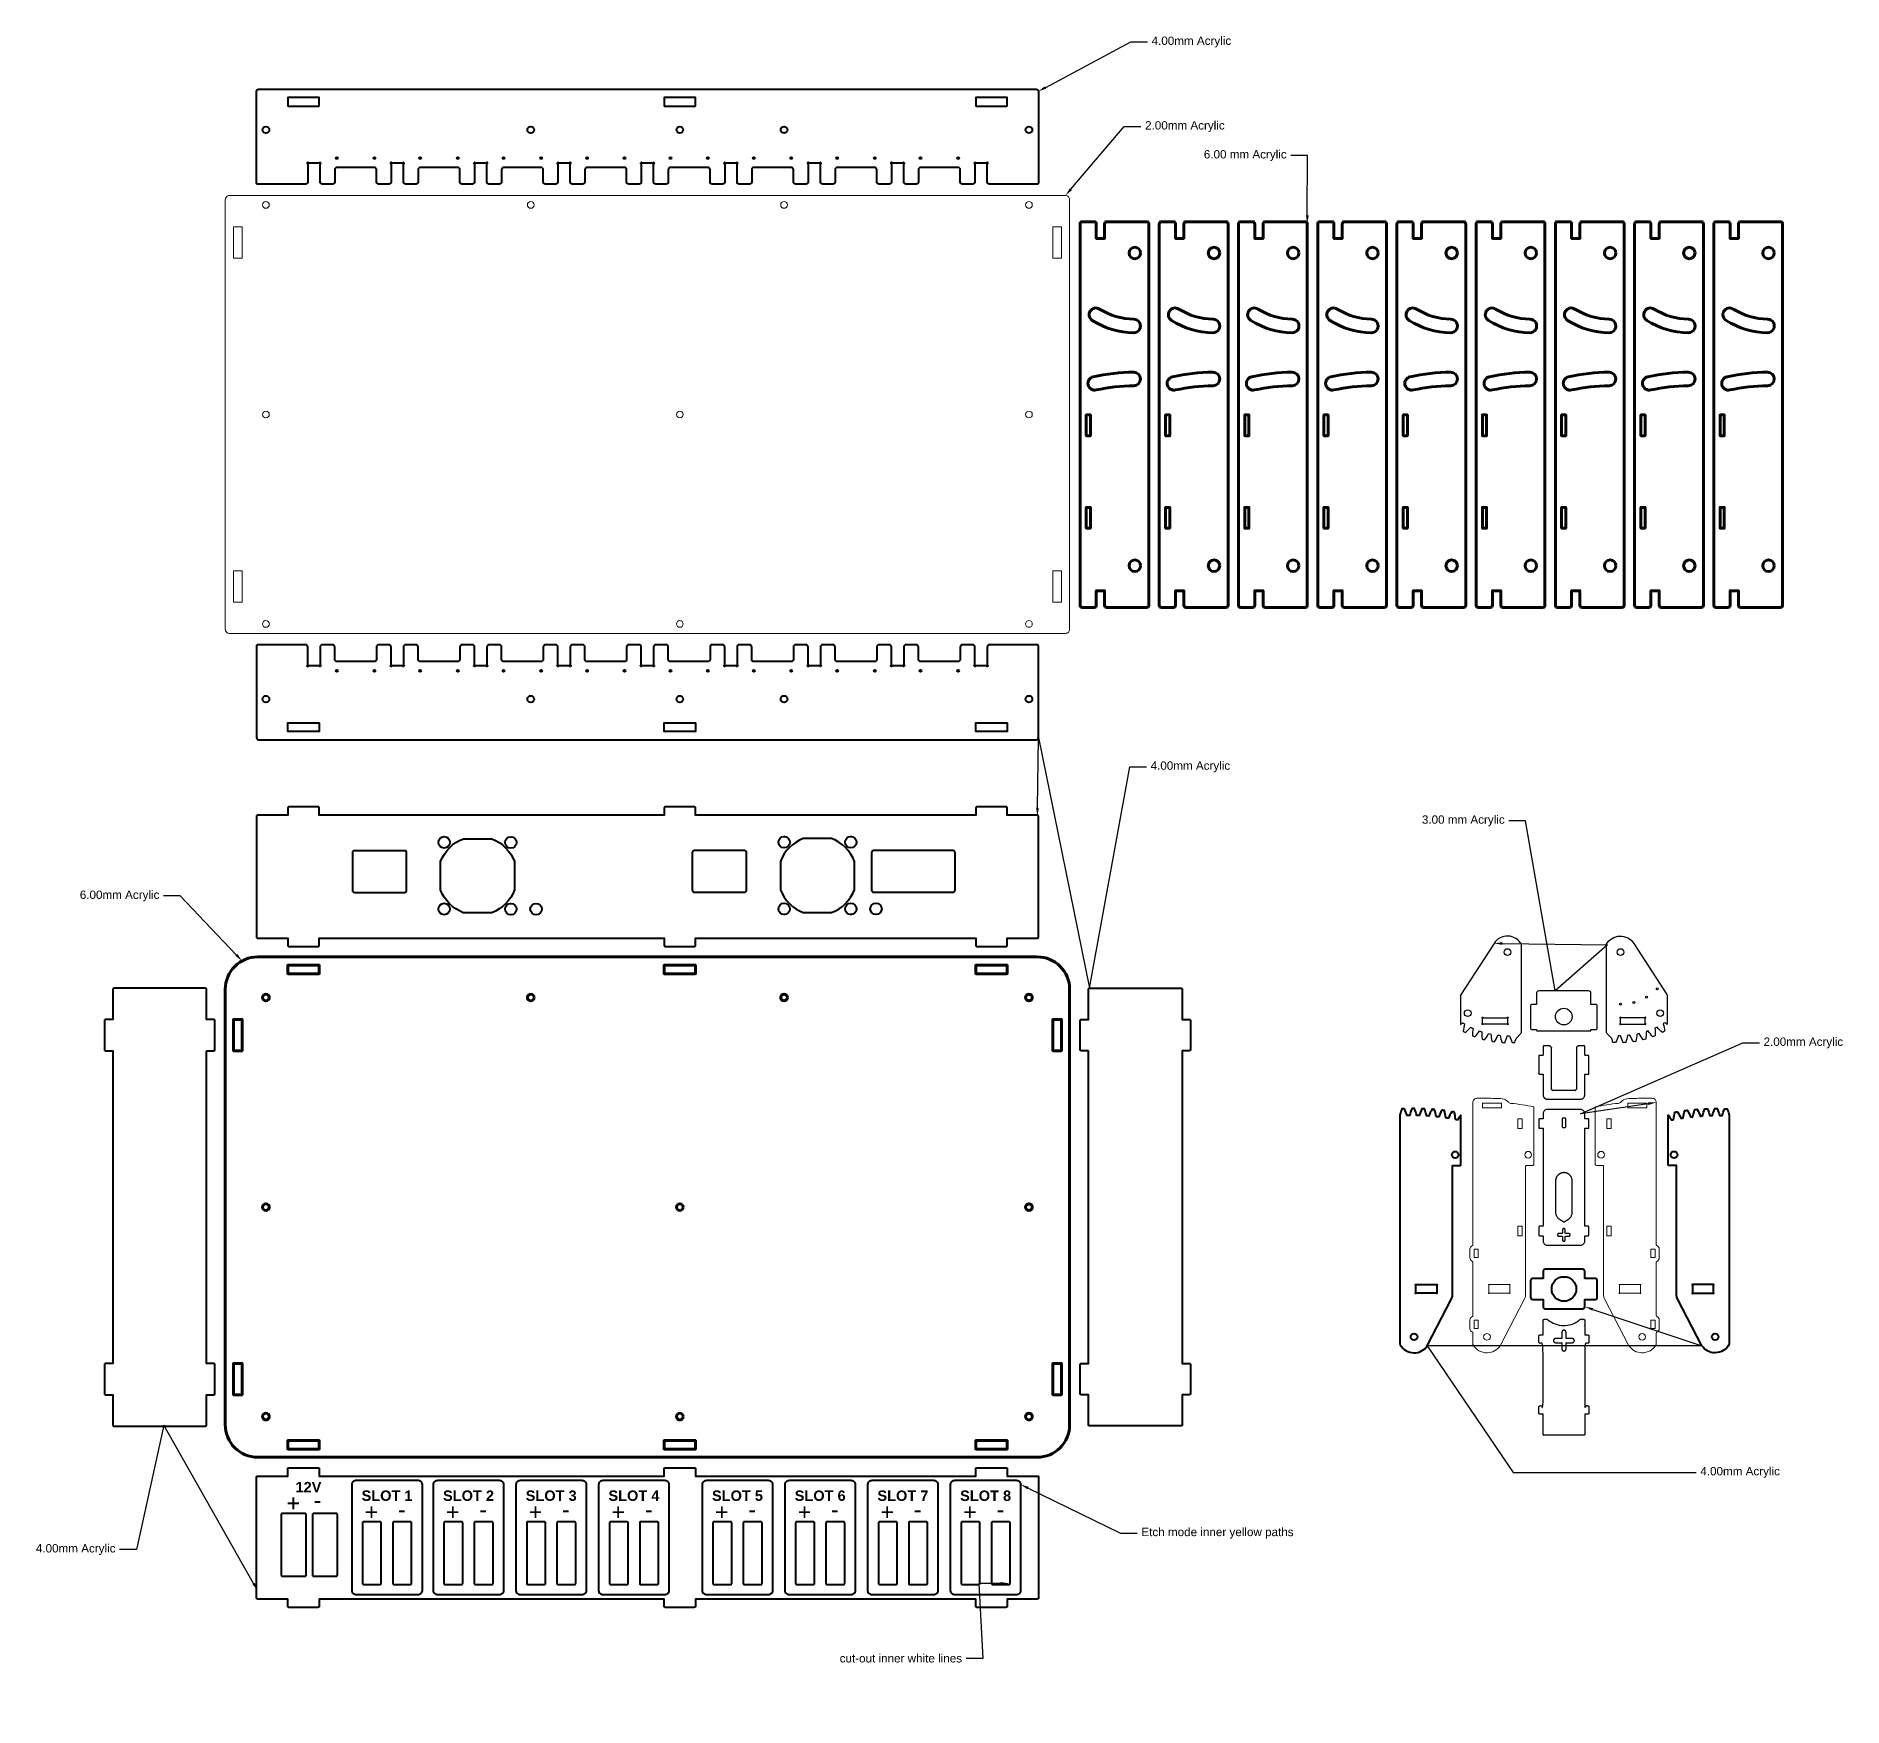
# Model space of a CAD drawing. Header units: millimetres. Extents: x 29 to 896, y 12 to 814.
import ezdxf
from ezdxf import colors
from ezdxf.entities.mleader import LeaderData, LeaderLine
from ezdxf.math import Vec2, Vec3

# ---------------------------------------------------------------- set-up
doc = ezdxf.new("R2010")
doc.units = ezdxf.units.MM
doc.layers.add('PolyProp', color=1, linetype='Continuous', lineweight=35, true_color=0xff0000)
doc.layers.add('Text', color=7, linetype='Continuous')
doc.styles.get("Standard").update_dxf_attribs({"font": 'arial.ttf'})

msp = doc.modelspace()

# ---------------------------------------------------------------- texts
at = {"lineweight": 40}
for s, p in [('+', (186.94, 101.77)), ('-', (202.96, 102.94)), ('+', (226.01, 101.76)), ('-', (242.03, 102.93)), ('+', (265.68, 101.76)), ('-', (281.7, 102.93)), ('+', (305.36, 101.76)), ('-', (321.38, 102.93)), ('+', (355.03, 101.76)), ('-', (371.05, 102.93)), ('+', (394.71, 101.76)), ('-', (410.73, 102.93)), ('+', (434.38, 101.75)), ('-', (450.4, 102.92)), ('+', (474.06, 101.75)), ('-', (490.07, 102.92))]:
    msp.add_text(s, height=8, dxfattribs=at).set_placement(p)
at = {"layer": 'Text', "color": 40, "lineweight": 40, "true_color": 0xf8d731}
for s, p in [('+', (149.52, 106.02)), ('-', (162.5, 107.4))]:
    msp.add_text(s, height=8, dxfattribs=at).set_placement(p)
at = {"layer": 'Text', "color": 40, "lineweight": 40, "true_color": 0xf8d731, "char_height": 5}
for s, width, insert, attachment_point in [('\\pxqc;{\\fArial|b1|i0|c0|p34;12V}', 23.5288, (148.26, 120.16), 1), ('\\pxqc;{\\fArial|b1|i0|c0|p34;SLOT 1}', 33.5288, (197.73, 110.99), 8), ('\\pxqc;{\\fArial|b1|i0|c0|p34;SLOT 2}', 33.5288, (236.8, 110.99), 8), ('\\pxqc;{\\fArial|b1|i0|c0|p34;SLOT 3}', 33.5288, (276.47, 110.98), 8), ('\\pxqc;{\\fArial|b1|i0|c0|p34;SLOT 4}', 33.5288, (316.15, 110.98), 8), ('\\pxqc;{\\fArial|b1|i0|c0|p34;SLOT 5}', 33.5288, (365.82, 110.98), 8), ('\\pxqc;{\\fArial|b1|i0|c0|p34;SLOT 6}', 33.5288, (405.5, 110.98), 8), ('\\pxqc;{\\fArial|b1|i0|c0|p34;SLOT 7}', 33.5288, (445.17, 110.98), 8), ('\\pxqc;{\\fArial|b1|i0|c0|p34;SLOT 8}', 33.5288, (484.85, 110.97), 8)]:
    msp.add_mtext_dynamic_manual_height_columns(s, width=width, gutter_width=37.5, heights=[9.65], dxfattribs=dict(at, insert=insert, attachment_point=attachment_point))

# ---------------------------------------------------------------- blocks, each defined once
blk = doc.blocks.new('CustomObjectsInViewport2_0')
at = {"color": 0}
blk.add_lwpolyline([(-10015.5, -10006.75), (-10015.5, -10008.5), (-10062.5, -10008.5), (-10062.5, -10006.75, 0.414214), (-10062.75, -10006.5), (-10066.75, -10006.5, 0.414214), (-10067, -10006.75), (-10067, -10008.5), (-10069.5, -10008.5, 0.414214), (-10071.5, -10010.5), (-10071.5, -10026.5, 0.414214), (-10069.5, -10028.5), (-10067, -10028.5), (-10067, -10030.25, 0.414214), (-10066.75, -10030.5), (-10062.75, -10030.5, 0.414214), (-10062.5, -10030.25), (-10062.5, -10028.5), (-10015.5, -10028.5), (-10015.5, -10030.25, 0.414214), (-10015.25, -10030.5), (-10011.25, -10030.5, 0.414214), (-10011, -10030.25), (-10011, -10028.5), (-10008.5, -10028.5, 0.414214), (-10006.5, -10026.5), (-10006.5, -10010.5, 0.414214), (-10008.5, -10008.5), (-10011, -10008.5), (-10011, -10006.75, 0.414214), (-10011.25, -10006.5), (-10015.25, -10006.5, 0.414214)], format="xyb", close=True, dxfattribs=at)
for points, weights, knots in [([(-10067.39, -10018.91), (-10067.39, -10018.48), (-10067.39, -10018.05), (-10067.39, -10017.55), (-10066.89, -10017.55), (-10065.17, -10017.55), (-10063.44, -10017.55), (-10062.94, -10017.55), (-10062.94, -10018.05), (-10062.94, -10018.48), (-10062.94, -10018.91), (-10062.94, -10019.41), (-10063.44, -10019.41), (-10065.17, -10019.41), (-10066.89, -10019.41), (-10067.39, -10019.41), (-10067.39, -10018.91)], [1, 1, 1, 0.707106781187, 1, 1, 1, 0.707106781187, 1, 1, 1, 0.707106781187, 1, 1, 1, 0.707106781187, 1], [0, 0, 0, 1, 1, 2.570796, 2.570796, 3.570796, 3.570796, 5.141593, 5.141593, 6.141593, 6.141593, 7.712389, 7.712389, 8.712389, 8.712389, 10.283185, 10.283185, 10.283185]), ([(-10037.25, -10022.5), (-10041.25, -10022.5), (-10041.25, -10018.5), (-10041.25, -10014.5), (-10037.25, -10014.5), (-10029.75, -10014.5), (-10022.25, -10014.5), (-10020, -10014.5), (-10018.83, -10016.43), (-10018.29, -10017.32), (-10017.75, -10018.21), (-10017.6, -10018.46), (-10017.75, -10018.72), (-10018.27, -10019.62), (-10018.8, -10020.52), (-10019.96, -10022.5), (-10022.25, -10022.5), (-10029.75, -10022.5), (-10037.25, -10022.5)], [1, 0.707106781187, 1, 0.707106781187, 1, 1, 1, 0.87121462813, 1, 1, 1, 0.859288106328, 1, 1, 1, 0.8674457249, 1, 1, 1], [0, 0, 0, 1.570796, 1.570796, 3.141593, 3.141593, 4.141593, 4.141593, 5.167843, 5.167843, 6.167843, 6.167843, 7.241683, 7.241683, 8.241683, 8.241683, 9.283185, 9.283185, 10.283185, 10.283185, 10.283185]), ([(-10010.76, -10019.64), (-10010.76, -10020.33), (-10010.76, -10021.03), (-10010.76, -10021.53), (-10011.26, -10021.53), (-10011.38, -10021.53), (-10011.5, -10021.53), (-10012, -10021.53), (-10012, -10021.03), (-10012, -10020.33), (-10012, -10019.64), (-10012, -10019.14), (-10012.5, -10019.14), (-10013.21, -10019.14), (-10013.91, -10019.14), (-10014.41, -10019.14), (-10014.41, -10018.64), (-10014.41, -10018.53), (-10014.41, -10018.42), (-10014.41, -10017.92), (-10013.91, -10017.92), (-10013.21, -10017.92), (-10012.5, -10017.92), (-10012, -10017.92), (-10012, -10017.42), (-10012, -10016.73), (-10012, -10016.04), (-10012, -10015.54), (-10011.5, -10015.54), (-10011.38, -10015.54), (-10011.26, -10015.54), (-10010.76, -10015.54), (-10010.76, -10016.04), (-10010.76, -10016.73), (-10010.76, -10017.42), (-10010.76, -10017.92), (-10010.26, -10017.92), (-10009.56, -10017.92), (-10008.86, -10017.92), (-10008.36, -10017.92), (-10008.36, -10018.42), (-10008.36, -10018.53), (-10008.36, -10018.64), (-10008.36, -10019.14), (-10008.86, -10019.14), (-10009.56, -10019.14), (-10010.26, -10019.14), (-10010.76, -10019.14), (-10010.76, -10019.64)], [1, 1, 1, 0.707106781187, 1, 1, 1, 0.707106781187, 1, 1, 1, 0.707106781187, 1, 1, 1, 0.707106781187, 1, 1, 1, 0.707106781187, 1, 1, 1, 0.707106781187, 1, 1, 1, 0.707106781187, 1, 1, 1, 0.707106781187, 1, 1, 1, 0.707106781187, 1, 1, 1, 0.707106781187, 1, 1, 1, 0.707106781187, 1, 1, 1, 0.707106781187, 1], [0, 0, 0, 1, 1, 2.570796, 2.570796, 3.570796, 3.570796, 5.141593, 5.141593, 6.141593, 6.141593, 7.712389, 7.712389, 8.712389, 8.712389, 10.283185, 10.283185, 11.283185, 11.283185, 12.853982, 12.853982, 13.853982, 13.853982, 15.424778, 15.424778, 16.424778, 16.424778, 17.995574, 17.995574, 18.995574, 18.995574, 20.566371, 20.566371, 21.566371, 21.566371, 23.137167, 23.137167, 24.137167, 24.137167, 25.707963, 25.707963, 26.707963, 26.707963, 28.27876, 28.27876, 29.27876, 29.27876, 30.849556, 30.849556, 30.849556])]:
    blk.add_rational_spline(points, weights, degree=2, knots=knots, dxfattribs=at)
blk = doc.blocks.new('CustomObjectsInViewport3_0')
at = {"color": 0}
for points, weights, knots in [([(-10052, -10030), (-10052, -10030.5), (-10051.5, -10030.5), (-10050, -10030.5), (-10048.5, -10030.5), (-10048, -10030.5), (-10048, -10030), (-10048, -10029.25), (-10048, -10028.5), (-10033, -10028.5), (-10018, -10028.5), (-10018, -10029.25), (-10018, -10030), (-10018, -10030.5), (-10017.5, -10030.5), (-10016, -10030.5), (-10014.5, -10030.5), (-10014, -10030.5), (-10014, -10030), (-10014, -10029.25), (-10014, -10028.5), (-10010.5, -10028.5), (-10007, -10028.5), (-10006.5, -10028.5), (-10006.5, -10028), (-10006.5, -10027.22), (-10006.5, -10026.44), (-10013.5, -10018.5), (-10006.5, -10010.56), (-10006.5, -10009.78), (-10006.5, -10009), (-10006.5, -10008.5), (-10007, -10008.5), (-10010.5, -10008.5), (-10014, -10008.5), (-10014, -10007.75), (-10014, -10007), (-10014, -10006.5), (-10014.5, -10006.5), (-10016, -10006.5), (-10017.5, -10006.5), (-10018, -10006.5), (-10018, -10007), (-10018, -10007.75), (-10018, -10008.5), (-10033, -10008.5), (-10048, -10008.5), (-10048, -10007.75), (-10048, -10007), (-10048, -10006.5), (-10048.5, -10006.5), (-10050, -10006.5), (-10051.5, -10006.5), (-10052, -10006.5), (-10052, -10007), (-10052, -10007.75), (-10052, -10008.5), (-10056.75, -10008.5), (-10061.5, -10008.5), (-10062, -10008.5), (-10062, -10009), (-10062, -10018.5), (-10062, -10028), (-10062, -10028.5), (-10061.5, -10028.5), (-10056.75, -10028.5), (-10052, -10028.5), (-10052, -10029.25), (-10052, -10030)], [1, 0.707106781187, 1, 1, 1, 0.707106781187, 1, 1, 1, 1, 1, 1, 1, 0.707106781187, 1, 1, 1, 0.707106781187, 1, 1, 1, 1, 1, 0.707106781187, 1, 1, 1, 0.75, 1, 1, 1, 0.707106781187, 1, 1, 1, 1, 1, 0.707106781187, 1, 1, 1, 0.707106781187, 1, 1, 1, 1, 1, 1, 1, 0.707106781187, 1, 1, 1, 0.707106781187, 1, 1, 1, 1, 1, 0.707106781187, 1, 1, 1, 0.707106781187, 1, 1, 1, 1, 1], [0, 0, 0, 1.570796, 1.570796, 2.570796, 2.570796, 4.141593, 4.141593, 5.141593, 5.141593, 6.141593, 6.141593, 7.141593, 7.141593, 8.712389, 8.712389, 9.712389, 9.712389, 11.283185, 11.283185, 12.283185, 12.283185, 13.283185, 13.283185, 14.853982, 14.853982, 15.853982, 15.853982, 17.29945, 17.29945, 18.29945, 18.29945, 19.870246, 19.870246, 20.870246, 20.870246, 21.870246, 21.870246, 23.441043, 23.441043, 24.441043, 24.441043, 26.011839, 26.011839, 27.011839, 27.011839, 28.011839, 28.011839, 29.011839, 29.011839, 30.582635, 30.582635, 31.582635, 31.582635, 33.153432, 33.153432, 34.153432, 34.153432, 35.153432, 35.153432, 36.724228, 36.724228, 37.724228, 37.724228, 39.295024, 39.295024, 40.295024, 40.295024, 41.295024, 41.295024, 41.295024]), ([(-10017.71, -10014.5), (-10017.71, -10013.5), (-10016.71, -10013.5), (-10015.71, -10013.5), (-10015.71, -10014.5), (-10015.71, -10016), (-10015.71, -10017.5), (-10014.21, -10017.5), (-10012.71, -10017.5), (-10011.71, -10017.5), (-10011.71, -10018.5), (-10011.71, -10019.5), (-10012.71, -10019.5), (-10014.21, -10019.5), (-10015.71, -10019.5), (-10015.71, -10021), (-10015.71, -10022.5), (-10015.71, -10023.5), (-10016.71, -10023.5), (-10017.71, -10023.5), (-10017.71, -10022.5), (-10017.71, -10021), (-10017.71, -10019.5), (-10019.21, -10019.5), (-10020.71, -10019.5), (-10021.71, -10019.5), (-10021.71, -10018.5), (-10021.71, -10017.5), (-10020.71, -10017.5), (-10019.21, -10017.5), (-10017.71, -10017.5), (-10017.71, -10016), (-10017.71, -10014.5)], [1, 0.707106781187, 1, 0.707106781187, 1, 1, 1, 1, 1, 0.707106781187, 1, 0.707106781187, 1, 1, 1, 1, 1, 0.707106781187, 1, 0.707106781187, 1, 1, 1, 1, 1, 0.707106781187, 1, 0.707106781187, 1, 1, 1, 1, 1], [0, 0, 0, 1.570796, 1.570796, 3.141593, 3.141593, 4.141593, 4.141593, 5.141593, 5.141593, 6.712389, 6.712389, 8.283185, 8.283185, 9.283185, 9.283185, 10.283185, 10.283185, 11.853982, 11.853982, 13.424778, 13.424778, 14.424778, 14.424778, 15.424778, 15.424778, 16.995574, 16.995574, 18.566371, 18.566371, 19.566371, 19.566371, 20.566371, 20.566371, 20.566371])]:
    blk.add_rational_spline(points, weights, degree=2, knots=knots, dxfattribs=at)
blk = doc.blocks.new('CustomObjectsInViewport6_0')
at = {"color": 0}
blk.add_rational_spline([(-10006.5, -10026.5), (-10006.5, -10028.5), (-10008.5, -10028.5), (-10013.37, -10028.5), (-10018.25, -10028.5), (-10018.5, -10028.5), (-10018.5, -10028.75), (-10018.5, -10029.5), (-10018.5, -10030.25), (-10018.5, -10030.5), (-10018.75, -10030.5), (-10023, -10030.5), (-10027.25, -10030.5), (-10027.5, -10030.5), (-10027.5, -10030.25), (-10027.5, -10029.5), (-10027.5, -10028.75), (-10027.5, -10028.5), (-10027.75, -10028.5), (-10029.75, -10028.5), (-10031.75, -10028.5), (-10032, -10028.5), (-10032, -10028.25), (-10032, -10026.88), (-10032, -10025.5), (-10032, -10024.5), (-10031, -10024.5), (-10021.3, -10024.5), (-10011.6, -10024.5), (-10010.6, -10024.5), (-10010.6, -10023.5), (-10010.6, -10018.5), (-10010.6, -10013.5), (-10010.6, -10012.5), (-10011.6, -10012.5), (-10021.3, -10012.5), (-10031, -10012.5), (-10032, -10012.5), (-10032, -10011.5), (-10032, -10010.13), (-10032, -10008.75), (-10032, -10008.5), (-10031.75, -10008.5), (-10029.75, -10008.5), (-10027.75, -10008.5), (-10027.5, -10008.5), (-10027.5, -10008.25), (-10027.5, -10007.5), (-10027.5, -10006.75), (-10027.5, -10006.5), (-10027.25, -10006.5), (-10023, -10006.5), (-10018.75, -10006.5), (-10018.5, -10006.5), (-10018.5, -10006.75), (-10018.5, -10007.5), (-10018.5, -10008.25), (-10018.5, -10008.5), (-10018.25, -10008.5), (-10013.37, -10008.5), (-10008.5, -10008.5), (-10006.5, -10008.5), (-10006.5, -10010.5), (-10006.5, -10018.5), (-10006.5, -10026.5)], [1, 0.707106781187, 1, 1, 1, 0.707106781187, 1, 1, 1, 0.707106781187, 1, 1, 1, 0.707106781187, 1, 1, 1, 0.707106781187, 1, 1, 1, 0.707106781187, 1, 1, 1, 0.707106781187, 1, 1, 1, 0.707106781187, 1, 1, 1, 0.707106781187, 1, 1, 1, 0.707106781187, 1, 1, 1, 0.707106781187, 1, 1, 1, 0.707106781187, 1, 1, 1, 0.707106781187, 1, 1, 1, 0.707106781187, 1, 1, 1, 0.707106781187, 1, 1, 1, 0.707106781187, 1, 1, 1], degree=2, knots=[0, 0, 0, 1.570796, 1.570796, 2.570796, 2.570796, 4.141593, 4.141593, 5.141593, 5.141593, 6.712389, 6.712389, 7.712389, 7.712389, 9.283185, 9.283185, 10.283185, 10.283185, 11.853982, 11.853982, 12.853982, 12.853982, 14.424778, 14.424778, 15.424778, 15.424778, 16.995574, 16.995574, 17.995574, 17.995574, 19.566371, 19.566371, 20.566371, 20.566371, 22.137167, 22.137167, 23.137167, 23.137167, 24.707963, 24.707963, 25.707963, 25.707963, 27.27876, 27.27876, 28.27876, 28.27876, 29.849556, 29.849556, 30.849556, 30.849556, 32.420352, 32.420352, 33.420352, 33.420352, 34.991149, 34.991149, 35.991149, 35.991149, 37.561945, 37.561945, 38.561945, 38.561945, 40.132741, 40.132741, 41.132741, 41.132741, 41.132741], dxfattribs=at)

# ---------------------------------------------------------------- linework, layer by layer
at = {"lineweight": 40}
for p, q in [((151.55, 742.66), (151.55, 742.66)), ((193.55, 742.66), (193.55, 742.66)), ((235.55, 742.66), (235.55, 742.66)), ((277.55, 742.66), (277.55, 742.66)), ((487.55, 742.66), (487.55, 742.66)), ((151.55, 521.66), (151.55, 521.66)), ((193.55, 521.66), (193.55, 521.66)), ((235.55, 521.66), (235.55, 521.66)), ((277.55, 521.66), (277.55, 521.66)), ((487.55, 521.66), (487.55, 521.66))]:
    msp.add_line(p, q, dxfattribs=at)
at = {"color": 242, "lineweight": 40, "true_color": 0xcd2027}
for points in [[(136.15, 788.16), (509.15, 788.16, -0.414214), (510.15, 787.16), (510.15, 772.66), (510.15, 743.16, -0.414214), (509.65, 742.66), (486.6, 742.66, -0.414214), (485.6, 743.66), (485.6, 752.31, 2.414214), (485.25, 752.66), (482.65, 752.66), (480.05, 752.66, 2.414214), (479.7, 752.31), (479.7, 743.66, -0.414214), (478.7, 742.66), (473.65, 742.66, -0.414214), (472.65, 743.66), (472.65, 749.66, 0.414214), (471.65, 750.66), (462.65, 750.66), (453.65, 750.66, 0.414214), (452.65, 749.66), (452.65, 743.66, -0.414214), (451.65, 742.66), (446.6, 742.66, -0.414214), (445.6, 743.66), (445.6, 752.31, 2.414214), (445.25, 752.66), (442.65, 752.66), (440.05, 752.66, 2.414214), (439.7, 752.31), (439.7, 743.66, -0.414214), (438.7, 742.66), (433.65, 742.66, -0.414214), (432.65, 743.66), (432.65, 749.66, 0.414214), (431.65, 750.66), (422.65, 750.66), (413.65, 750.66, 0.414214), (412.65, 749.66), (412.65, 743.66, -0.414214), (411.65, 742.66), (406.6, 742.66, -0.414214), (405.6, 743.66), (405.6, 752.31, 2.414214), (405.25, 752.66), (402.65, 752.66), (400.05, 752.66, 2.414214), (399.7, 752.31), (399.7, 743.66, -0.414214), (398.7, 742.66), (393.65, 742.66, -0.414214), (392.65, 743.66), (392.65, 749.66, 0.414214), (391.65, 750.66), (382.65, 750.66), (373.65, 750.66, 0.414214), (372.65, 749.66), (372.65, 743.66, -0.414214), (371.65, 742.66), (366.6, 742.66, -0.414214), (365.6, 743.66), (365.6, 752.31, 2.414214), (365.25, 752.66), (362.65, 752.66), (360.05, 752.66, 2.414214), (359.7, 752.31), (359.7, 743.66, -0.414214), (358.7, 742.66), (353.65, 742.66, -0.414214), (352.65, 743.66), (352.65, 749.66, 0.414214), (351.65, 750.66), (342.65, 750.66), (333.65, 750.66, 0.414214), (332.65, 749.66), (332.65, 743.66, -0.414214), (331.65, 742.66), (326.6, 742.66, -0.414214), (325.6, 743.66), (325.6, 752.31, 2.414214), (325.25, 752.66), (322.65, 752.66), (320.05, 752.66, 2.414214), (319.7, 752.31), (319.7, 743.66, -0.414214), (318.7, 742.66), (313.65, 742.66, -0.414214), (312.65, 743.66), (312.65, 749.66, 0.414214), (311.65, 750.66), (302.65, 750.66), (293.65, 750.66, 0.414214), (292.65, 749.66), (292.65, 743.66, -0.414214), (291.65, 742.66), (286.6, 742.66, -0.414214), (285.6, 743.66), (285.6, 752.31, 2.414214), (285.25, 752.66), (282.65, 752.66), (280.05, 752.66, 2.414214), (279.7, 752.31), (279.7, 743.66, -0.414214), (278.7, 742.66), (273.65, 742.66, -0.414214), (272.65, 743.66), (272.65, 749.66, 0.414214), (271.65, 750.66), (262.65, 750.66), (253.65, 750.66, 0.414214), (252.65, 749.66), (252.65, 743.66, -0.414214), (251.65, 742.66), (246.6, 742.66, -0.414214), (245.6, 743.66), (245.6, 752.31, 2.414214), (245.25, 752.66), (242.65, 752.66), (240.05, 752.66, 2.414214), (239.7, 752.31), (239.7, 743.66, -0.414214), (238.7, 742.66), (233.65, 742.66, -0.414214), (232.65, 743.66), (232.65, 749.66, 0.414214), (231.65, 750.66), (222.65, 750.66), (213.65, 750.66, 0.414214), (212.65, 749.66), (212.65, 743.66, -0.414214), (211.65, 742.66), (206.6, 742.66, -0.414214), (205.6, 743.66), (205.6, 752.31, 2.414214), (205.25, 752.66), (202.65, 752.66), (200.05, 752.66, 2.414214), (199.7, 752.31), (199.7, 743.66, -0.414214), (198.7, 742.66), (193.65, 742.66, -0.414214), (192.65, 743.66), (192.65, 749.66, 0.414214), (191.65, 750.66), (182.65, 750.66), (173.65, 750.66, 0.414214), (172.65, 749.66), (172.65, 743.66, -0.414214), (171.65, 742.66), (166.6, 742.66, -0.414214), (165.6, 743.66), (165.6, 752.31, 2.414214), (165.25, 752.66), (162.65, 752.66), (160.05, 752.66, 2.414214), (159.7, 752.31), (159.7, 743.66, -0.414214), (158.7, 742.66), (135.65, 742.66, -0.414214), (135.15, 743.16), (135.15, 772.66), (135.15, 787.16, -0.414214)], [(136.15, 476.16), (509.15, 476.16, 0.414214), (510.15, 477.16), (510.15, 491.66), (510.15, 521.16, 0.414214), (509.65, 521.66), (486.6, 521.66, 0.414214), (485.6, 520.66), (485.6, 512.01, -2.414214), (485.25, 511.66), (482.65, 511.66), (480.05, 511.66, -2.414214), (479.7, 512.01), (479.7, 520.66, 0.414214), (478.7, 521.66), (473.65, 521.66, 0.414214), (472.65, 520.66), (472.65, 514.66, -0.414214), (471.65, 513.66), (462.65, 513.66), (453.65, 513.66, -0.414214), (452.65, 514.66), (452.65, 520.66, 0.414214), (451.65, 521.66), (446.6, 521.66, 0.414214), (445.6, 520.66), (445.6, 512.01, -2.414214), (445.25, 511.66), (442.65, 511.66), (440.05, 511.66, -2.414214), (439.7, 512.01), (439.7, 520.66, 0.414214), (438.7, 521.66), (433.65, 521.66, 0.414214), (432.65, 520.66), (432.65, 514.66, -0.414214), (431.65, 513.66), (422.65, 513.66), (413.65, 513.66, -0.414214), (412.65, 514.66), (412.65, 520.66, 0.414214), (411.65, 521.66), (406.6, 521.66, 0.414214), (405.6, 520.66), (405.6, 512.01, -2.414214), (405.25, 511.66), (402.65, 511.66), (400.05, 511.66, -2.414214), (399.7, 512.01), (399.7, 520.66, 0.414214), (398.7, 521.66), (393.65, 521.66, 0.414214), (392.65, 520.66), (392.65, 514.66, -0.414214), (391.65, 513.66), (382.65, 513.66), (373.65, 513.66, -0.414214), (372.65, 514.66), (372.65, 520.66, 0.414214), (371.65, 521.66), (366.6, 521.66, 0.414214), (365.6, 520.66), (365.6, 512.01, -2.414214), (365.25, 511.66), (362.65, 511.66), (360.05, 511.66, -2.414214), (359.7, 512.01), (359.7, 520.66, 0.414214), (358.7, 521.66), (353.65, 521.66, 0.414214), (352.65, 520.66), (352.65, 514.66, -0.414214), (351.65, 513.66), (342.65, 513.66), (333.65, 513.66, -0.414214), (332.65, 514.66), (332.65, 520.66, 0.414214), (331.65, 521.66), (326.6, 521.66, 0.414214), (325.6, 520.66), (325.6, 512.01, -2.414214), (325.25, 511.66), (322.65, 511.66), (320.05, 511.66, -2.414214), (319.7, 512.01), (319.7, 520.66, 0.414214), (318.7, 521.66), (313.65, 521.66, 0.414214), (312.65, 520.66), (312.65, 514.66, -0.414214), (311.65, 513.66), (302.65, 513.66), (293.65, 513.66, -0.414214), (292.65, 514.66), (292.65, 520.66, 0.414214), (291.65, 521.66), (286.6, 521.66, 0.414214), (285.6, 520.66), (285.6, 512.01, -2.414214), (285.25, 511.66), (282.65, 511.66), (280.05, 511.66, -2.414214), (279.7, 512.01), (279.7, 520.66, 0.414214), (278.7, 521.66), (273.65, 521.66, 0.414214), (272.65, 520.66), (272.65, 514.66, -0.414214), (271.65, 513.66), (262.65, 513.66), (253.65, 513.66, -0.414214), (252.65, 514.66), (252.65, 520.66, 0.414214), (251.65, 521.66), (246.6, 521.66, 0.414214), (245.6, 520.66), (245.6, 512.01, -2.414214), (245.25, 511.66), (242.65, 511.66), (240.05, 511.66, -2.414214), (239.7, 512.01), (239.7, 520.66, 0.414214), (238.7, 521.66), (233.65, 521.66, 0.414214), (232.65, 520.66), (232.65, 514.66, -0.414214), (231.65, 513.66), (222.65, 513.66), (213.65, 513.66, -0.414214), (212.65, 514.66), (212.65, 520.66, 0.414214), (211.65, 521.66), (206.6, 521.66, 0.414214), (205.6, 520.66), (205.6, 512.01, -2.414214), (205.25, 511.66), (202.65, 511.66), (200.05, 511.66, -2.414214), (199.7, 512.01), (199.7, 520.66, 0.414214), (198.7, 521.66), (193.65, 521.66, 0.414214), (192.65, 520.66), (192.65, 514.66, -0.414214), (191.65, 513.66), (182.65, 513.66), (173.65, 513.66, -0.414214), (172.65, 514.66), (172.65, 520.66, 0.414214), (171.65, 521.66), (166.6, 521.66, 0.414214), (165.6, 520.66), (165.6, 512.01, -2.414214), (165.25, 511.66), (162.65, 511.66), (160.05, 511.66, -2.414214), (159.7, 512.01), (159.7, 520.66, 0.414214), (158.7, 521.66), (135.65, 521.66, 0.414214), (135.15, 521.16), (135.15, 491.66), (135.15, 477.16, 0.414214)]]:
    msp.add_lwpolyline(points, format="xyb", close=True, dxfattribs=at)
at = {"lineweight": 40}
for points in [[(150.2, 780.11), (165.1, 780.11, 0.414214), (165.2, 780.21), (165.2, 784.11, 0.414214), (165.1, 784.21), (150.2, 784.21, 0.414214), (150.1, 784.11), (150.1, 780.21, 0.414214)], [(330.7, 780.11), (345.6, 780.11, 0.414214), (345.7, 780.21), (345.7, 784.11, 0.414214), (345.6, 784.21), (330.7, 784.21, 0.414214), (330.6, 784.11), (330.6, 780.21, 0.414214)], [(480.2, 780.11), (495.1, 780.11, 0.414214), (495.2, 780.21), (495.2, 784.11, 0.414214), (495.1, 784.21), (480.2, 784.21, 0.414214), (480.1, 784.11), (480.1, 780.21, 0.414214)], [(150.2, 484.21), (165.1, 484.21, -0.414214), (165.2, 484.11), (165.2, 480.21, -0.414214), (165.1, 480.11), (150.2, 480.11, -0.414214), (150.1, 480.21), (150.1, 484.11, -0.414214)], [(330.7, 484.21), (345.6, 484.21, -0.414214), (345.7, 484.11), (345.7, 480.21, -0.414214), (345.6, 480.11), (330.7, 480.11, -0.414214), (330.6, 480.21), (330.6, 484.11, -0.414214)], [(480.2, 484.21), (495.1, 484.21, -0.414214), (495.2, 484.11), (495.2, 480.21, -0.414214), (495.1, 480.11), (480.2, 480.11, -0.414214), (480.1, 480.21), (480.1, 484.11, -0.414214)], [(135.65, 380.98), (150.15, 380.98), (150.15, 377.48, 0.414214), (150.65, 376.98), (164.65, 376.98, 0.414214), (165.15, 377.48), (165.15, 380.98), (330.65, 380.98), (330.65, 377.48, 0.414214), (331.15, 376.98), (345.15, 376.98, 0.414214), (345.65, 377.48), (345.65, 380.98), (480.15, 380.98), (480.15, 377.48, 0.414214), (480.65, 376.98), (494.65, 376.98, 0.414214), (495.15, 377.48), (495.15, 380.98), (509.65, 380.98, 0.414117), (510.15, 381.48), (510.17, 439.48, 0.414311), (509.67, 439.98), (495.15, 439.98), (495.15, 443.48, 0.414214), (494.65, 443.98), (480.65, 443.98, 0.414214), (480.15, 443.48), (480.15, 439.98), (345.65, 439.98), (345.65, 443.48, 0.414214), (345.15, 443.98), (331.15, 443.98, 0.414214), (330.65, 443.48), (330.65, 439.98), (165.15, 439.98), (165.15, 443.48, 0.414214), (164.65, 443.98), (150.65, 443.98, 0.414214), (150.15, 443.48), (150.15, 439.98), (135.65, 439.98, 0.414214), (135.15, 439.48), (135.15, 381.48, 0.414214), (135.65, 380.98)], [(234.34, 428.65), (247.95, 428.64, -0.21258), (258.88, 417.71), (258.87, 404.09, -0.21258), (247.93, 393.17), (234.31, 393.18, -0.21258), (223.39, 404.11), (223.4, 417.73, -0.21258)], [(410.98, 428.72), (397.36, 428.72, 0.21258), (386.43, 417.79), (386.43, 404.17, 0.21258), (397.36, 393.24), (410.98, 393.24, 0.21258), (421.91, 404.17), (421.91, 417.79, 0.21258)], [(207.13, 410.92), (207.13, 421.92, 0.414214), (206.13, 422.92), (182.13, 422.92, 0.414214), (181.13, 421.92), (181.13, 410.92), (181.13, 403.92, 0.414214), (182.13, 402.92), (206.13, 402.92, 0.414214), (207.13, 403.92)], [(370.16, 410.98), (370.16, 421.98, 0.414214), (369.16, 422.98), (345.16, 422.98, 0.414214), (344.16, 421.98), (344.16, 410.98), (344.16, 403.98, 0.414214), (345.16, 402.98), (369.16, 402.98, 0.414214), (370.16, 403.98)], [(430.17, 410.98), (430.17, 403.98, 0.414214), (431.17, 402.98), (469.17, 402.98, 0.414214), (470.17, 403.98), (470.17, 410.98), (470.17, 421.98, 0.414214), (469.17, 422.98), (431.17, 422.98, 0.414214), (430.17, 421.98)], [(111.15, 326.93), (114.65, 326.93, 0.414214), (115.15, 327.43), (115.15, 341.43, 0.414214), (114.65, 341.93), (111.15, 341.93), (111.15, 356.43, 0.414214), (110.65, 356.93), (66.65, 356.93, 0.414214), (66.15, 356.43), (66.15, 341.93), (62.65, 341.93, 0.414214), (62.15, 341.43), (62.15, 327.43, 0.414214), (62.65, 326.93), (66.15, 326.93), (66.15, 176.93), (62.65, 176.93, 0.414214), (62.15, 176.43), (62.15, 162.43, 0.414214), (62.65, 161.93), (66.15, 161.93), (66.15, 147.43, 0.414214), (66.65, 146.93), (110.65, 146.93, 0.414214), (111.15, 147.43), (111.15, 161.93), (114.65, 161.93, 0.414214), (115.15, 162.43), (115.15, 176.43, 0.414214), (114.65, 176.93), (111.15, 176.93)], [(534.15, 326.98), (530.65, 326.98, -0.414214), (530.15, 327.48), (530.15, 341.48, -0.414214), (530.65, 341.98), (534.15, 341.98), (534.15, 356.48, -0.414214), (534.65, 356.98), (578.65, 356.98, -0.414214), (579.15, 356.48), (579.15, 341.98), (582.65, 341.98, -0.414214), (583.15, 341.48), (583.15, 327.48, -0.414214), (582.65, 326.98), (579.15, 326.98), (579.15, 176.98), (582.65, 176.98, -0.414214), (583.15, 176.48), (583.15, 162.48, -0.414214), (582.65, 161.98), (579.15, 161.98), (579.15, 147.48, -0.414214), (578.65, 146.98), (534.65, 146.98, -0.414214), (534.15, 147.48), (534.15, 161.98), (530.65, 161.98, -0.414214), (530.15, 162.48), (530.15, 176.48, -0.414214), (530.65, 176.98), (534.15, 176.98)], [(135.67, 122.98), (150.17, 122.98), (150.17, 126.48, -0.414214), (150.67, 126.98), (164.67, 126.98, -0.414214), (165.17, 126.48), (165.17, 122.98), (330.67, 122.98), (330.67, 126.48, -0.414214), (331.17, 126.98), (345.17, 126.98, -0.414214), (345.67, 126.48), (345.67, 122.98), (480.17, 122.98), (480.17, 126.48, -0.414214), (480.67, 126.98), (494.67, 126.98, -0.414214), (495.17, 126.48), (495.17, 122.98), (509.67, 122.98, -0.414117), (510.17, 122.48), (510.19, 64.48, -0.414311), (509.69, 63.98), (495.17, 63.98), (495.17, 60.48, -0.414214), (494.67, 59.98), (480.67, 59.98, -0.414214), (480.17, 60.48), (480.17, 63.98), (345.67, 63.98), (345.67, 60.48, -0.414214), (345.17, 59.98), (331.17, 59.98, -0.414214), (330.67, 60.48), (330.67, 63.98), (165.17, 63.98), (165.17, 60.48, -0.414214), (164.67, 59.98), (150.67, 59.98, -0.414214), (150.17, 60.48), (150.17, 63.98), (135.67, 63.98, -0.414214), (135.17, 64.48), (135.17, 122.48, -0.414214), (135.67, 122.98)], [(147.44, 74.98), (158.44, 74.98, 0.414214), (158.94, 75.48), (158.94, 104.48, 0.414214), (158.44, 104.98), (147.44, 104.98, 0.414214), (146.94, 104.48), (146.94, 75.48, 0.414214)], [(162.42, 74.98), (173.42, 74.98, 0.414214), (173.92, 75.48), (173.92, 104.48, 0.414214), (173.42, 104.98), (162.42, 104.98, 0.414214), (161.92, 104.48), (161.92, 75.48, 0.414214)], [(186.47, 70.98), (194.47, 70.98, 0.414214), (194.97, 71.48), (194.97, 100.48, 0.414214), (194.47, 100.98), (186.47, 100.98, 0.414214), (185.97, 100.48), (185.97, 71.48, 0.414214)], [(201, 70.98), (209, 70.98, 0.414214), (209.5, 71.48), (209.5, 100.48, 0.414214), (209, 100.98), (201, 100.98, 0.414214), (200.5, 100.48), (200.5, 71.48, 0.414214)], [(225.53, 70.98), (233.53, 70.98, 0.414214), (234.03, 71.48), (234.03, 100.48, 0.414214), (233.53, 100.98), (225.53, 100.98, 0.414214), (225.03, 100.48), (225.03, 71.48, 0.414214)], [(240.06, 70.98), (248.06, 70.98, 0.414214), (248.56, 71.48), (248.56, 100.48, 0.414214), (248.06, 100.98), (240.06, 100.98, 0.414214), (239.56, 100.48), (239.56, 71.48, 0.414214)], [(265.21, 70.98), (273.21, 70.98, 0.414214), (273.71, 71.48), (273.71, 100.48, 0.414214), (273.21, 100.98), (265.21, 100.98, 0.414214), (264.71, 100.48), (264.71, 71.48, 0.414214)], [(279.74, 70.98), (287.74, 70.98, 0.414214), (288.24, 71.48), (288.24, 100.48, 0.414214), (287.74, 100.98), (279.74, 100.98, 0.414214), (279.24, 100.48), (279.24, 71.48, 0.414214)], [(304.88, 70.98), (312.88, 70.98, 0.414214), (313.38, 71.48), (313.38, 100.48, 0.414214), (312.88, 100.98), (304.88, 100.98, 0.414214), (304.38, 100.48), (304.38, 71.48, 0.414214)], [(319.41, 70.98), (327.41, 70.98, 0.414214), (327.91, 71.48), (327.91, 100.48, 0.414214), (327.41, 100.98), (319.41, 100.98, 0.414214), (318.91, 100.48), (318.91, 71.48, 0.414214)], [(354.56, 70.97), (362.56, 70.97, 0.414214), (363.06, 71.47), (363.06, 100.47, 0.414214), (362.56, 100.97), (354.56, 100.97, 0.414214), (354.06, 100.47), (354.06, 71.47, 0.414214)], [(369.09, 70.97), (377.09, 70.97, 0.414214), (377.59, 71.47), (377.59, 100.47, 0.414214), (377.09, 100.97), (369.09, 100.97, 0.414214), (368.59, 100.47), (368.59, 71.47, 0.414214)], [(394.23, 70.97), (402.23, 70.97, 0.414214), (402.73, 71.47), (402.73, 100.47, 0.414214), (402.23, 100.97), (394.23, 100.97, 0.414214), (393.73, 100.47), (393.73, 71.47, 0.414214)], [(408.76, 70.97), (416.76, 70.97, 0.414214), (417.26, 71.47), (417.26, 100.47, 0.414214), (416.76, 100.97), (408.76, 100.97, 0.414214), (408.26, 100.47), (408.26, 71.47, 0.414214)], [(433.91, 70.97), (441.91, 70.97, 0.414214), (442.41, 71.47), (442.41, 100.47, 0.414214), (441.91, 100.97), (433.91, 100.97, 0.414214), (433.41, 100.47), (433.41, 71.47, 0.414214)], [(448.44, 70.97), (456.44, 70.97, 0.414214), (456.94, 71.47), (456.94, 100.47, 0.414214), (456.44, 100.97), (448.44, 100.97, 0.414214), (447.94, 100.47), (447.94, 71.47, 0.414214)], [(473.58, 70.97), (481.58, 70.97, 0.414214), (482.08, 71.47), (482.08, 100.47, 0.414214), (481.58, 100.97), (473.58, 100.97, 0.414214), (473.08, 100.47), (473.08, 71.47, 0.414214)], [(488.11, 70.97), (496.11, 70.97, 0.414214), (496.61, 71.47), (496.61, 100.47, 0.414214), (496.11, 100.97), (488.11, 100.97, 0.414214), (487.61, 100.47), (487.61, 71.47, 0.414214)]]:
    msp.add_lwpolyline(points, format="xyb", close=True, dxfattribs=at)
at = {"lineweight": 20}
for points in [[(135.65, 527.16), (122.15, 527.16, -0.414214), (120.15, 529.16), (120.15, 735.16, -0.414214), (122.15, 737.16), (135.65, 737.16), (509.65, 737.16), (523.15, 737.16, -0.414214), (525.15, 735.16), (525.15, 529.16, -0.414214), (523.15, 527.16), (509.65, 527.16)], [(124.1, 722.11), (124.1, 707.21, 0.414214), (124.2, 707.11), (128.1, 707.11, 0.414214), (128.2, 707.21), (128.2, 722.11, 0.414214), (128.1, 722.21), (124.2, 722.21, 0.414214)], [(517.1, 722.11), (517.1, 707.21, 0.414214), (517.2, 707.11), (521.1, 707.11, 0.414214), (521.2, 707.21), (521.2, 722.11, 0.414214), (521.1, 722.21), (517.2, 722.21, 0.414214)], [(124.1, 557.11), (124.1, 542.21, 0.414214), (124.2, 542.11), (128.1, 542.11, 0.414214), (128.2, 542.21), (128.2, 557.11, 0.414214), (128.1, 557.21), (124.2, 557.21, 0.414214)], [(517.1, 557.11), (517.1, 542.21, 0.414214), (517.2, 542.11), (521.1, 542.11, 0.414214), (521.2, 542.21), (521.2, 557.11, 0.414214), (521.1, 557.21), (517.2, 557.21, 0.414214)]]:
    msp.add_lwpolyline(points, format="xyb", close=True, dxfattribs=at)
at = {"color": 114, "lineweight": 60, "true_color": 0x139b48}
for points in [[(562.15, 539.61, 0.414214), (563.15, 540.61), (563.15, 723.61, 0.414214), (562.15, 724.61), (542.94, 724.61, 0.414214), (541.94, 723.61), (541.94, 716.66, -0.414214), (541.89, 716.61), (537.99, 716.61, -0.414214), (537.94, 716.66), (537.94, 723.61, 0.414214), (536.94, 724.61), (531.15, 724.61, 0.414214), (530.15, 723.61), (530.15, 540.61, 0.414214), (531.15, 539.61), (536.94, 539.61, 0.414214), (537.94, 540.61), (537.94, 547.56, -0.414214), (537.99, 547.61), (541.89, 547.61, -0.414214), (541.94, 547.56), (541.94, 540.61, 0.414214), (542.94, 539.61)], [(600.15, 539.61, 0.414214), (601.15, 540.61), (601.15, 723.61, 0.414214), (600.15, 724.61), (580.94, 724.61, 0.414214), (579.94, 723.61), (579.94, 716.66, -0.414214), (579.89, 716.61), (575.99, 716.61, -0.414214), (575.94, 716.66), (575.94, 723.61, 0.414214), (574.94, 724.61), (569.15, 724.61, 0.414214), (568.15, 723.61), (568.15, 540.61, 0.414214), (569.15, 539.61), (574.94, 539.61, 0.414214), (575.94, 540.61), (575.94, 547.56, -0.414214), (575.99, 547.61), (579.89, 547.61, -0.414214), (579.94, 547.56), (579.94, 540.61, 0.414214), (580.94, 539.61)], [(638.15, 539.61, 0.414214), (639.15, 540.61), (639.15, 723.61, 0.414214), (638.15, 724.61), (618.94, 724.61, 0.414214), (617.94, 723.61), (617.94, 716.66, -0.414214), (617.89, 716.61), (613.99, 716.61, -0.414214), (613.94, 716.66), (613.94, 723.61, 0.414214), (612.94, 724.61), (607.15, 724.61, 0.414214), (606.15, 723.61), (606.15, 540.61, 0.414214), (607.15, 539.61), (612.94, 539.61, 0.414214), (613.94, 540.61), (613.94, 547.56, -0.414214), (613.99, 547.61), (617.89, 547.61, -0.414214), (617.94, 547.56), (617.94, 540.61, 0.414214), (618.94, 539.61)], [(676.15, 539.61, 0.414214), (677.15, 540.61), (677.15, 723.61, 0.414214), (676.15, 724.61), (656.94, 724.61, 0.414214), (655.94, 723.61), (655.94, 716.66, -0.414214), (655.89, 716.61), (651.99, 716.61, -0.414214), (651.94, 716.66), (651.94, 723.61, 0.414214), (650.94, 724.61), (645.15, 724.61, 0.414214), (644.15, 723.61), (644.15, 540.61, 0.414214), (645.15, 539.61), (650.94, 539.61, 0.414214), (651.94, 540.61), (651.94, 547.56, -0.414214), (651.99, 547.61), (655.89, 547.61, -0.414214), (655.94, 547.56), (655.94, 540.61, 0.414214), (656.94, 539.61)], [(714.15, 539.61, 0.414214), (715.15, 540.61), (715.15, 723.61, 0.414214), (714.15, 724.61), (694.94, 724.61, 0.414214), (693.94, 723.61), (693.94, 716.66, -0.414214), (693.89, 716.61), (689.99, 716.61, -0.414214), (689.94, 716.66), (689.94, 723.61, 0.414214), (688.94, 724.61), (683.15, 724.61, 0.414214), (682.15, 723.61), (682.15, 540.61, 0.414214), (683.15, 539.61), (688.94, 539.61, 0.414214), (689.94, 540.61), (689.94, 547.56, -0.414214), (689.99, 547.61), (693.89, 547.61, -0.414214), (693.94, 547.56), (693.94, 540.61, 0.414214), (694.94, 539.61)], [(752.15, 539.61, 0.414214), (753.15, 540.61), (753.15, 723.61, 0.414214), (752.15, 724.61), (732.94, 724.61, 0.414214), (731.94, 723.61), (731.94, 716.66, -0.414214), (731.89, 716.61), (727.99, 716.61, -0.414214), (727.94, 716.66), (727.94, 723.61, 0.414214), (726.94, 724.61), (721.15, 724.61, 0.414214), (720.15, 723.61), (720.15, 540.61, 0.414214), (721.15, 539.61), (726.94, 539.61, 0.414214), (727.94, 540.61), (727.94, 547.56, -0.414214), (727.99, 547.61), (731.89, 547.61, -0.414214), (731.94, 547.56), (731.94, 540.61, 0.414214), (732.94, 539.61)], [(790.15, 539.61, 0.414214), (791.15, 540.61), (791.15, 723.61, 0.414214), (790.15, 724.61), (770.94, 724.61, 0.414214), (769.94, 723.61), (769.94, 716.66, -0.414214), (769.89, 716.61), (765.99, 716.61, -0.414214), (765.94, 716.66), (765.94, 723.61, 0.414214), (764.94, 724.61), (759.15, 724.61, 0.414214), (758.15, 723.61), (758.15, 540.61, 0.414214), (759.15, 539.61), (764.94, 539.61, 0.414214), (765.94, 540.61), (765.94, 547.56, -0.414214), (765.99, 547.61), (769.89, 547.61, -0.414214), (769.94, 547.56), (769.94, 540.61, 0.414214), (770.94, 539.61)], [(828.15, 539.61, 0.414214), (829.15, 540.61), (829.15, 723.61, 0.414214), (828.15, 724.61), (808.94, 724.61, 0.414214), (807.94, 723.61), (807.94, 716.66, -0.414214), (807.89, 716.61), (803.99, 716.61, -0.414214), (803.94, 716.66), (803.94, 723.61, 0.414214), (802.94, 724.61), (797.15, 724.61, 0.414214), (796.15, 723.61), (796.15, 540.61, 0.414214), (797.15, 539.61), (802.94, 539.61, 0.414214), (803.94, 540.61), (803.94, 547.56, -0.414214), (803.99, 547.61), (807.89, 547.61, -0.414214), (807.94, 547.56), (807.94, 540.61, 0.414214), (808.94, 539.61)], [(866.15, 539.61, 0.414214), (867.15, 540.61), (867.15, 723.61, 0.414214), (866.15, 724.61), (846.94, 724.61, 0.414214), (845.94, 723.61), (845.94, 716.66, -0.414214), (845.89, 716.61), (841.99, 716.61, -0.414214), (841.94, 716.66), (841.94, 723.61, 0.414214), (840.94, 724.61), (835.15, 724.61, 0.414214), (834.15, 723.61), (834.15, 540.61, 0.414214), (835.15, 539.61), (840.94, 539.61, 0.414214), (841.94, 540.61), (841.94, 547.56, -0.414214), (841.99, 547.61), (845.89, 547.61, -0.414214), (845.94, 547.56), (845.94, 540.61, 0.414214), (846.94, 539.61)], [(536.03, 677.24, 0.137707), (555.86, 671.36, 1), (555.95, 677.86, -0.137707), (539.49, 682.74, 1)], [(574.03, 677.24, 0.137707), (593.86, 671.36, 1), (593.95, 677.86, -0.137707), (577.49, 682.74, 1)], [(612.03, 677.24, 0.137707), (631.86, 671.36, 1), (631.95, 677.86, -0.137707), (615.49, 682.74, 1)], [(650.03, 677.24, 0.137707), (669.86, 671.36, 1), (669.95, 677.86, -0.137707), (653.49, 682.74, 1)], [(688.03, 677.24, 0.137707), (707.86, 671.36, 1), (707.95, 677.86, -0.137707), (691.49, 682.74, 1)], [(726.03, 677.24, 0.137707), (745.86, 671.36, 1), (745.95, 677.86, -0.137707), (729.49, 682.74, 1)], [(764.03, 677.24, 0.137707), (783.86, 671.36, 1), (783.95, 677.86, -0.137707), (767.49, 682.74, 1)], [(802.03, 677.24, 0.137707), (821.86, 671.36, 1), (821.95, 677.86, -0.137707), (805.49, 682.74, 1)], [(840.03, 677.24, 0.137707), (859.86, 671.36, 1), (859.95, 677.86, -0.137707), (843.49, 682.74, 1)], [(555.92, 645.92, 0.05273), (537.88, 643.91, -1), (536.48, 650.26, -0.05273), (555.88, 652.42, -1)], [(593.92, 645.92, 0.05273), (575.88, 643.91, -1), (574.48, 650.26, -0.05273), (593.88, 652.42, -1)], [(631.92, 645.92, 0.05273), (613.88, 643.91, -1), (612.48, 650.26, -0.05273), (631.88, 652.42, -1)], [(669.92, 645.92, 0.05273), (651.88, 643.91, -1), (650.48, 650.26, -0.05273), (669.88, 652.42, -1)], [(707.92, 645.92, 0.05273), (689.88, 643.91, -1), (688.48, 650.26, -0.05273), (707.88, 652.42, -1)], [(745.92, 645.92, 0.05273), (727.88, 643.91, -1), (726.48, 650.26, -0.05273), (745.88, 652.42, -1)], [(783.92, 645.92, 0.05273), (765.88, 643.91, -1), (764.48, 650.26, -0.05273), (783.88, 652.42, -1)], [(821.92, 645.92, 0.05273), (803.88, 643.91, -1), (802.48, 650.26, -0.05273), (821.88, 652.42, -1)], [(859.92, 645.92, 0.05273), (841.88, 643.91, -1), (840.48, 650.26, -0.05273), (859.88, 652.42, -1)], [(535.1, 631.98, -0.414214), (535.15, 631.93), (535.15, 622.03, -0.414214), (535.1, 621.98), (533.2, 621.98, -0.414214), (533.15, 622.03), (533.15, 631.93, -0.414214), (533.2, 631.98)], [(573.1, 631.98, -0.414214), (573.15, 631.93), (573.15, 622.03, -0.414214), (573.1, 621.98), (571.2, 621.98, -0.414214), (571.15, 622.03), (571.15, 631.93, -0.414214), (571.2, 631.98)], [(611.1, 631.98, -0.414214), (611.15, 631.93), (611.15, 622.03, -0.414214), (611.1, 621.98), (609.2, 621.98, -0.414214), (609.15, 622.03), (609.15, 631.93, -0.414214), (609.2, 631.98)], [(649.1, 631.98, -0.414214), (649.15, 631.93), (649.15, 622.03, -0.414214), (649.1, 621.98), (647.2, 621.98, -0.414214), (647.15, 622.03), (647.15, 631.93, -0.414214), (647.2, 631.98)], [(687.1, 631.98, -0.414214), (687.15, 631.93), (687.15, 622.03, -0.414214), (687.1, 621.98), (685.2, 621.98, -0.414214), (685.15, 622.03), (685.15, 631.93, -0.414214), (685.2, 631.98)], [(725.1, 631.98, -0.414214), (725.15, 631.93), (725.15, 622.03, -0.414214), (725.1, 621.98), (723.2, 621.98, -0.414214), (723.15, 622.03), (723.15, 631.93, -0.414214), (723.2, 631.98)], [(763.1, 631.98, -0.414214), (763.15, 631.93), (763.15, 622.03, -0.414214), (763.1, 621.98), (761.2, 621.98, -0.414214), (761.15, 622.03), (761.15, 631.93, -0.414214), (761.2, 631.98)], [(801.1, 631.98, -0.414214), (801.15, 631.93), (801.15, 622.03, -0.414214), (801.1, 621.98), (799.2, 621.98, -0.414214), (799.15, 622.03), (799.15, 631.93, -0.414214), (799.2, 631.98)], [(839.1, 631.98, -0.414214), (839.15, 631.93), (839.15, 622.03, -0.414214), (839.1, 621.98), (837.2, 621.98, -0.414214), (837.15, 622.03), (837.15, 631.93, -0.414214), (837.2, 631.98)], [(533.15, 577.66), (533.15, 587.56, -0.414214), (533.2, 587.61), (535.1, 587.61, -0.414214), (535.15, 587.56), (535.15, 577.66, -0.414214), (535.1, 577.61), (533.2, 577.61, -0.414214)], [(571.15, 577.66), (571.15, 587.56, -0.414214), (571.2, 587.61), (573.1, 587.61, -0.414214), (573.15, 587.56), (573.15, 577.66, -0.414214), (573.1, 577.61), (571.2, 577.61, -0.414214)], [(609.15, 577.66), (609.15, 587.56, -0.414214), (609.2, 587.61), (611.1, 587.61, -0.414214), (611.15, 587.56), (611.15, 577.66, -0.414214), (611.1, 577.61), (609.2, 577.61, -0.414214)], [(647.15, 577.66), (647.15, 587.56, -0.414214), (647.2, 587.61), (649.1, 587.61, -0.414214), (649.15, 587.56), (649.15, 577.66, -0.414214), (649.1, 577.61), (647.2, 577.61, -0.414214)], [(685.15, 577.66), (685.15, 587.56, -0.414214), (685.2, 587.61), (687.1, 587.61, -0.414214), (687.15, 587.56), (687.15, 577.66, -0.414214), (687.1, 577.61), (685.2, 577.61, -0.414214)], [(723.15, 577.66), (723.15, 587.56, -0.414214), (723.2, 587.61), (725.1, 587.61, -0.414214), (725.15, 587.56), (725.15, 577.66, -0.414214), (725.1, 577.61), (723.2, 577.61, -0.414214)], [(761.15, 577.66), (761.15, 587.56, -0.414214), (761.2, 587.61), (763.1, 587.61, -0.414214), (763.15, 587.56), (763.15, 577.66, -0.414214), (763.1, 577.61), (761.2, 577.61, -0.414214)], [(799.15, 577.66), (799.15, 587.56, -0.414214), (799.2, 587.61), (801.1, 587.61, -0.414214), (801.15, 587.56), (801.15, 577.66, -0.414214), (801.1, 577.61), (799.2, 577.61, -0.414214)], [(837.15, 577.66), (837.15, 587.56, -0.414214), (837.2, 587.61), (839.1, 587.61, -0.414214), (839.15, 587.56), (839.15, 577.66, -0.414214), (839.1, 577.61), (837.2, 577.61, -0.414214)]]:
    msp.add_lwpolyline(points, format="xyb", close=True, dxfattribs=at)
for points in [[(542.94, 539.61), (562.15, 539.61)], [(580.94, 539.61), (600.15, 539.61)], [(618.94, 539.61), (638.15, 539.61)], [(656.94, 539.61), (676.15, 539.61)], [(694.94, 539.61), (714.15, 539.61)], [(732.94, 539.61), (752.15, 539.61)], [(770.94, 539.61), (790.15, 539.61)], [(808.94, 539.61), (828.15, 539.61)], [(846.94, 539.61), (866.15, 539.61)]]:
    msp.add_lwpolyline(points, dxfattribs=at)
at = {"lineweight": 40}
for points in [[(222.4, 426.79), (222.4, 427.04)], [(225.03, 429.66), (225.28, 429.66)], [(257.01, 429.64), (257.26, 429.64)], [(259.88, 427.02), (259.88, 426.76)], [(385.43, 427.1), (385.43, 426.85)], [(388.31, 429.72), (388.05, 429.72)], [(420.29, 429.72), (420.04, 429.72)], [(422.91, 426.85), (422.91, 427.1)], [(222.38, 394.81), (222.38, 395.06)], [(225.26, 392.18), (225, 392.18)], [(257.24, 392.16), (256.99, 392.16)], [(259.86, 395.03), (259.86, 394.78)], [(385.43, 395.12), (385.43, 394.86)], [(388.05, 392.24), (388.31, 392.24)], [(420.04, 392.24), (420.29, 392.24)], [(422.91, 394.86), (422.91, 395.12)]]:
    msp.add_lwpolyline(points, dxfattribs=at)
at = {"color": 31, "lineweight": 30, "true_color": 0xfecc66}
for points in [[(712.64, 353.7), (712.64, 339.55, 0.018011), (713.65, 340.42, 0.007013), (714.6, 339.83, 0.048281), (713.94, 336.34, 0.007013), (715.01, 335.76, 0.048281), (717.57, 338.23, 0.00756), (718.67, 337.71, 0.048281), (718.41, 334.16, 0.007013), (719.55, 333.71, 0.048281), (721.81, 336.46, 0.007013), (722.87, 336.1, 0.048281), (723.01, 332.54, 0.007013), (724.19, 332.22, 0.048281), (726.13, 335.2, 0.007013), (727.23, 334.97, 0.048281), (727.76, 331.45, 0.007013), (728.97, 331.26, 0.048281), (730.56, 334.44, 0.007013), (731.68, 334.33, 0.048281), (732.61, 330.89, 0.007013), (733.83, 330.84, 0.048281), (735.05, 334.18, 0.007013), (736.18, 334.19, 0.048281), (737.49, 330.88, 0.007057), (738.71, 330.96, 0.018956), (739.12, 332.3, -0.131865), (739.63, 333.2), (741.31, 334.9, 0.197777), (741.89, 336.31), (741.89, 377.78, 0.127475), (741.83, 378.02, 0.565437), (728.73, 378.47)], [(811.85, 353.41), (811.85, 339.55, -0.018011), (810.85, 340.42, -0.007013), (809.89, 339.83, -0.048281), (810.55, 336.34, -0.007013), (809.48, 335.76, -0.048281), (806.92, 338.23, -0.00756), (805.82, 337.71, -0.048281), (806.08, 334.16, -0.007013), (804.95, 333.71, -0.048281), (802.69, 336.46, -0.007013), (801.62, 336.1, -0.048281), (801.48, 332.54, -0.007013), (800.3, 332.22, -0.048281), (798.36, 335.2, -0.007013), (797.26, 334.97, -0.048281), (796.73, 331.45, -0.007013), (795.52, 331.26, -0.048281), (793.93, 334.44, -0.007013), (792.81, 334.33, -0.048281), (791.88, 330.89, -0.007013), (790.66, 330.84, -0.048281), (789.44, 334.18, -0.007013), (788.31, 334.19, -0.048281), (787.01, 330.88, -0.007057), (785.78, 330.96, -0.018956), (785.38, 332.3, 0.131865), (784.86, 333.2), (783.18, 334.9, -0.197777), (782.6, 336.31), (782.6, 377.78, -0.127475), (782.66, 378.02, -0.565437), (795.77, 378.47), (811.69, 353.95, -0.144993)], [(771.57, 355.7), (758.1, 355.7), (750.17, 355.7, 0.414213), (749.17, 354.7), (749.17, 349.25, -0.413636), (749.02, 349.1), (746.67, 349.1, 0.413636), (746.17, 348.6), (746.17, 337.6, 0.414212), (746.67, 337.1), (749.02, 337.1, -0.414214), (749.17, 336.95), (749.17, 336.92), (749.17, 336.7, 0.414214), (749.32, 336.55), (766.58, 336.55), (775.02, 336.55, 0.414133), (775.17, 336.7), (775.17, 336.74), (775.17, 336.95, -0.414214), (775.32, 337.1), (776.87, 337.1), (777.67, 337.1, 0.414078), (778.17, 337.6), (778.17, 338.87), (778.17, 346.24), (778.17, 348.6, 0.413692), (777.67, 349.1), (775.32, 349.1, -0.414214), (775.17, 349.25), (775.17, 349.44), (775.17, 350.37), (775.17, 354.7, 0.413979), (774.17, 355.7), (771.57, 355.7)], [(723.48, 339.79, -2.414214), (723.23, 340.04), (723.23, 342.56, -2.414214), (723.48, 342.81), (735, 342.81, -2.414214), (735.25, 342.56), (735.25, 340.04, -2.414214), (735, 339.79)], [(801.01, 339.79, 2.414214), (801.26, 340.04), (801.26, 342.56, 2.414214), (801.01, 342.81), (789.49, 342.81, 2.414214), (789.24, 342.56), (789.24, 340.04, 2.414214), (789.49, 339.79)]]:
    msp.add_lwpolyline(points, format="xyb", close=True, dxfattribs=at)
at = {"lineweight": 60}
for points in [[(135.65, 371.98), (509.65, 371.98, -0.414214), (525.15, 356.48), (525.15, 147.48, -0.414214), (509.65, 131.98), (135.65, 131.98, -0.414214), (120.15, 147.48), (120.15, 356.48, -0.414214)], [(150.2, 363.93), (165.1, 363.93, 0.414214), (165.2, 364.03), (165.2, 367.93, 0.414214), (165.1, 368.03), (150.2, 368.03, 0.414214), (150.1, 367.93), (150.1, 364.03, 0.414214)], [(330.7, 363.93), (345.6, 363.93, 0.414214), (345.7, 364.03), (345.7, 367.93, 0.414214), (345.6, 368.03), (330.7, 368.03, 0.414214), (330.6, 367.93), (330.6, 364.03, 0.414214)], [(480.2, 363.93), (495.1, 363.93, 0.414214), (495.2, 364.03), (495.2, 367.93, 0.414214), (495.1, 368.03), (480.2, 368.03, 0.414214), (480.1, 367.93), (480.1, 364.03, 0.414214)], [(124.1, 341.93), (124.1, 327.03, 0.414214), (124.2, 326.93), (128.1, 326.93, 0.414214), (128.2, 327.03), (128.2, 341.93, 0.414214), (128.1, 342.03), (124.2, 342.03, 0.414214)], [(517.1, 341.93), (517.1, 327.03, 0.414214), (517.2, 326.93), (521.1, 326.93, 0.414214), (521.2, 327.03), (521.2, 341.93, 0.414214), (521.1, 342.03), (517.2, 342.03, 0.414214)], [(124.1, 176.93), (124.1, 162.03, 0.414214), (124.2, 161.93), (128.1, 161.93, 0.414214), (128.2, 162.03), (128.2, 176.93, 0.414214), (128.1, 177.03), (124.2, 177.03, 0.414214)], [(517.1, 176.93), (517.1, 162.03, 0.414214), (517.2, 161.93), (521.1, 161.93, 0.414214), (521.2, 162.03), (521.2, 176.93, 0.414214), (521.1, 177.03), (517.2, 177.03, 0.414214)], [(150.2, 135.93), (165.1, 135.93, 0.414214), (165.2, 136.03), (165.2, 139.93, 0.414214), (165.1, 140.03), (150.2, 140.03, 0.414214), (150.1, 139.93), (150.1, 136.03, 0.414214)], [(330.7, 135.93), (345.6, 135.93, 0.414214), (345.7, 136.03), (345.7, 139.93, 0.414214), (345.6, 140.03), (330.7, 140.03, 0.414214), (330.6, 139.93), (330.6, 136.03, 0.414214)], [(480.2, 135.93), (495.1, 135.93, 0.414214), (495.2, 136.03), (495.2, 139.93, 0.414214), (495.1, 140.03), (480.2, 140.03, 0.414214), (480.1, 139.93), (480.1, 136.03, 0.414214)]]:
    msp.add_lwpolyline(points, format="xyb", close=True, dxfattribs=at)
at = {"color": 217, "lineweight": 20, "true_color": 0x93278f}
for points in [[(725.43, 182.08, 0.248049), (731.71, 185.49), (743.37, 207.91, 0.094323), (743.81, 209.53), (743.81, 271.48, -0.414214), (744.31, 271.98), (747.31, 271.98, 0.414214), (747.81, 272.48), (747.81, 274.48), (747.81, 299.93, 0.356751), (747.69, 300.08, 0.024505), (736.79, 301.74, -0.195334), (735.46, 302.45, 0.189209), (732.74, 303.93, 0.016186), (725.31, 304.17), (720.56, 304.17, 0.414214), (718.56, 302.17), (718.56, 233.91, -0.293253), (718.33, 233.55, 0.293253), (717.16, 231.73), (717.16, 227.73, 0.293253), (718.33, 225.91, -0.293253), (718.56, 225.55), (718.56, 199.91, -0.293253), (718.33, 199.55, 0.293253), (717.16, 197.73), (717.16, 193.73, 0.293253), (718.33, 191.91, -0.293253), (718.56, 191.55), (718.56, 186.4, 0.132002), (718.7, 185.9, 0.268935), (725.35, 182.08, -0.002526)], [(799.7, 182.08, -0.248049), (793.41, 185.49), (781.75, 207.91, -0.094323), (781.31, 209.53), (781.31, 271.48, 0.414214), (780.81, 271.98), (777.81, 271.98, -0.414214), (777.31, 272.48), (777.31, 274.48), (777.31, 299.93, -0.356751), (777.43, 300.08, -0.024505), (788.34, 301.74, 0.195334), (789.67, 302.45, -0.189209), (792.38, 303.93, -0.016186), (799.81, 304.17), (804.56, 304.17, -0.414214), (806.56, 302.17), (806.56, 233.91, 0.293253), (806.79, 233.55, -0.293253), (807.96, 231.73), (807.96, 227.73, -0.293253), (806.79, 225.91, 0.293253), (806.56, 225.55), (806.56, 199.91, 0.293253), (806.79, 199.55, -0.293253), (807.96, 197.73), (807.96, 193.73, -0.293253), (806.79, 191.91, 0.293253), (806.56, 191.55), (806.56, 186.4, -0.132002), (806.43, 185.9, -0.268935), (799.77, 182.08, 0.002526)], [(732.24, 299.65), (723.19, 299.65, -0.414214), (723.14, 299.7), (723.14, 301.75, -0.414214), (723.19, 301.8), (732.24, 301.8, -0.414214), (732.29, 301.75), (732.29, 299.7, -0.414214)], [(792.89, 299.65), (801.94, 299.65, 0.414214), (801.99, 299.7), (801.99, 301.75, 0.414214), (801.94, 301.8), (792.89, 301.8, 0.414214), (792.84, 301.75), (792.84, 299.7, 0.414214)], [(740.14, 289.7), (740.14, 294.25, -0.414214), (740.19, 294.3), (742.24, 294.3, -0.414214), (742.29, 294.25), (742.29, 289.7, -0.414214), (742.24, 289.65), (740.19, 289.65, -0.414214)], [(784.99, 289.7), (784.99, 294.25, 0.414214), (784.94, 294.3), (782.89, 294.3, 0.414214), (782.84, 294.25), (782.84, 289.7, 0.414214), (782.89, 289.65), (784.94, 289.65, 0.414214)], [(719.21, 231.73), (721.11, 231.73, -0.414214), (721.16, 231.68), (721.16, 227.78, -0.414214), (721.11, 227.73), (719.21, 227.73, -0.414214), (719.16, 227.78), (719.16, 231.68, -0.414214)], [(805.91, 231.73), (804.01, 231.73, 0.414214), (803.96, 231.68), (803.96, 227.78, 0.414214), (804.01, 227.73), (805.91, 227.73, 0.414214), (805.96, 227.78), (805.96, 231.68, 0.414214)], [(736.25, 210.84, -2.414214), (736.1, 210.69), (726.32, 210.69, -2.414214), (726.17, 210.84), (726.17, 214.62, -2.414214), (726.32, 214.77), (736.14, 214.77, -2.923988), (736.25, 214.62)], [(788.87, 210.84, 2.414214), (789.02, 210.69), (798.8, 210.69, 2.414214), (798.95, 210.84), (798.95, 214.62, 2.414214), (798.8, 214.77), (788.99, 214.77, 2.923988), (788.87, 214.62)], [(719.21, 197.73), (721.11, 197.73, -0.414214), (721.16, 197.68), (721.16, 193.78, -0.414214), (721.11, 193.73), (719.21, 193.73, -0.414214), (719.16, 193.78), (719.16, 197.68, -0.414214)], [(805.91, 197.73), (804.01, 197.73, 0.414214), (803.96, 197.68), (803.96, 193.78, 0.414214), (804.01, 193.73), (805.91, 193.73, 0.414214), (805.96, 193.78), (805.96, 197.68, 0.414214)]]:
    msp.add_lwpolyline(points, format="xyb", close=True, dxfattribs=at)
at = {"color": 253, "lineweight": 40, "true_color": 0x9898cc}
for points in [[(709.69, 297.42, 0.29898), (709.57, 297.53, 0.002297), (708.58, 297.7, 0.29898), (708.43, 297.64, 0.037995), (706.82, 294.69, -0.337234), (706.66, 294.61, 0.002207), (705.73, 294.75, -0.337234), (705.6, 294.88, 0.037995), (704.94, 298.16, 0.29898), (704.81, 298.27, 0.002297), (703.82, 298.4, 0.29898), (703.67, 298.33, 0.037995), (702.19, 295.32, -0.337234), (702.04, 295.22, 0.002207), (701.1, 295.32, -0.337234), (700.97, 295.45, 0.037995), (700.16, 298.7, 0.29898), (700.03, 298.8, 0.002297), (699.03, 298.89, 0.29898), (698.89, 298.81, 0.037995), (697.54, 295.74, -0.337234), (697.39, 295.64, 0.002207), (696.46, 295.7, -0.337234), (696.32, 295.81, 0.037995), (695.37, 299.03, 0.29898), (695.23, 299.12, 0.002297), (694.23, 299.17, 0.29898), (694.09, 299.08, 0.037995), (692.88, 295.95, -0.337234), (692.73, 295.85, 0.002207), (691.8, 295.86, -0.337234), (691.65, 295.98, 0.037995), (690.56, 299.14, 0.29898), (690.42, 299.24, 0.002297), (689.42, 299.23, 0.29898), (689.28, 299.14, 0.037995), (688.21, 295.96, -0.337234), (688.07, 295.85, 0.002207), (687.13, 295.83, -0.337233), (686.98, 295.93, 0.037994), (685.75, 299.05, 0.29898), (685.61, 299.13, 0.002297), (684.61, 299.09, 0.29898), (684.48, 298.99, 0.037035), (683.56, 295.85, 0.052181), (683.56, 295.82), (683.56, 186.4, 0.132002), (683.7, 185.9, 0.266228), (690.27, 182.08, 0.253418), (696.71, 185.49), (708.39, 207.96, 0.052962), (708.81, 209.52, 0.038372), (708.81, 209.55), (708.81, 271.78, -0.414214), (709.01, 271.98), (712.61, 271.98, 0.414214), (712.81, 272.18), (712.81, 274.48), (712.81, 280.23), (712.81, 296.1, 0.74267), (712.72, 296.12, 0.029539), (711.41, 293.87, -0.337234), (711.24, 293.79, 0.002197), (710.33, 293.97, -0.337213), (710.21, 294.11, 0.037974)], [(815.44, 297.42, -0.29898), (815.55, 297.53, -0.002297), (816.55, 297.7, -0.29898), (816.7, 297.64, -0.037995), (818.3, 294.69, 0.337234), (818.46, 294.61, -0.002207), (819.39, 294.75, 0.337234), (819.52, 294.88, -0.037995), (820.18, 298.16, -0.29898), (820.31, 298.27, -0.002297), (821.31, 298.4, -0.29898), (821.45, 298.33, -0.037995), (822.93, 295.32, 0.337234), (823.09, 295.22, -0.002207), (824.02, 295.32, 0.337234), (824.15, 295.45, -0.037995), (824.96, 298.7, -0.29898), (825.09, 298.8, -0.002297), (826.09, 298.89, -0.29898), (826.24, 298.81, -0.037995), (827.58, 295.74, 0.337234), (827.73, 295.64, -0.002207), (828.67, 295.7, 0.337234), (828.8, 295.81, -0.037995), (829.76, 299.03, -0.29898), (829.89, 299.12, -0.002297), (830.89, 299.17, -0.29898), (831.04, 299.08, -0.037995), (832.24, 295.95, 0.337234), (832.39, 295.85, -0.002207), (833.33, 295.86, 0.337234), (833.47, 295.98, -0.037995), (834.56, 299.14, -0.29898), (834.7, 299.24, -0.002297), (835.71, 299.23, -0.29898), (835.84, 299.14, -0.037995), (836.91, 295.96, 0.337234), (837.05, 295.85, -0.002207), (837.99, 295.83, 0.337233), (838.14, 295.93, -0.037994), (839.37, 299.05, -0.29898), (839.51, 299.13, -0.002297), (840.51, 299.09, -0.29898), (840.65, 298.99, -0.037035), (841.56, 295.85, -0.052181), (841.56, 295.82), (841.56, 186.4, -0.132002), (841.43, 185.9, -0.266228), (834.85, 182.08, -0.253418), (828.41, 185.49), (816.73, 207.96, -0.052962), (816.31, 209.52, -0.038372), (816.31, 209.55), (816.31, 271.78, 0.414214), (816.11, 271.98), (812.51, 271.98, -0.414214), (812.31, 272.18), (812.31, 274.48), (812.31, 280.23), (812.31, 296.1, -0.74267), (812.4, 296.12, -0.029539), (813.71, 293.87, 0.337234), (813.88, 293.79, -0.002197), (814.79, 293.97, 0.337213), (814.91, 294.11, -0.037974)], [(771.27, 203.19, 0.414214), (772.27, 204.19), (772.27, 207.54, -0.414214), (772.42, 207.69), (777.27, 207.69, 0.414214), (778.27, 208.69), (778.27, 216.69, 0.414214), (777.27, 217.69), (772.42, 217.69, -0.414214), (772.27, 217.84), (772.27, 221.19, 0.414214), (771.27, 222.19), (753.27, 222.19, 0.414214), (752.27, 221.19), (752.27, 217.84, -0.414214), (752.12, 217.69), (747.27, 217.69, 0.414214), (746.27, 216.69), (746.27, 208.69, 0.414214), (747.27, 207.69), (752.12, 207.69, -0.414214), (752.27, 207.54), (752.27, 204.19, 0.414214), (753.27, 203.19), (771.27, 203.19)], [(701.25, 210.84, -2.414214), (701.1, 210.69), (691.32, 210.69, -2.414214), (691.17, 210.84), (691.17, 214.62, -2.414214), (691.32, 214.77), (701.1, 214.77, -2.414214), (701.25, 214.62)], [(823.87, 210.84, 2.414214), (824.02, 210.69), (833.8, 210.69, 2.414214), (833.95, 210.84), (833.95, 214.62, 2.414214), (833.8, 214.77), (824.02, 214.77, 2.414214), (823.87, 214.62)]]:
    msp.add_lwpolyline(points, format="xyb", close=True, dxfattribs=at)
at = {"color": 217, "lineweight": 20, "true_color": 0x93278f}
for points in [[(740.15, 238.15), (740.14, 242.8), (742.29, 242.8), (742.29, 238.15)], [(784.97, 238.15), (784.99, 242.8), (782.84, 242.8), (782.84, 238.15)]]:
    msp.add_lwpolyline(points, close=True, dxfattribs=at)
at = {"color": 242, "lineweight": 40, "true_color": 0xcd2027}
for centre, radius in [((139.65, 768.66), 1.6), ((266.65, 768.66), 1.6), ((338.15, 768.66), 1.6), ((388.15, 768.66), 1.6), ((505.65, 768.66), 1.6), ((173.65, 755.16), 0.45), ((191.65, 755.16), 0.45), ((213.65, 755.16), 0.45), ((231.65, 755.16), 0.45), ((253.65, 755.16), 0.45), ((271.65, 755.16), 0.45), ((293.65, 755.16), 0.45), ((311.65, 755.16), 0.45), ((333.65, 755.16), 0.45), ((351.65, 755.16), 0.45), ((373.65, 755.16), 0.45), ((391.65, 755.16), 0.45), ((413.65, 755.16), 0.45), ((431.65, 755.16), 0.45), ((453.65, 755.16), 0.45), ((471.65, 755.16), 0.45), ((173.65, 509.16), 0.45), ((191.65, 509.16), 0.45), ((213.65, 509.16), 0.45), ((231.65, 509.16), 0.45), ((253.65, 509.16), 0.45), ((271.65, 509.16), 0.45), ((293.65, 509.16), 0.45), ((311.65, 509.16), 0.45), ((333.65, 509.16), 0.45), ((351.65, 509.16), 0.45), ((373.65, 509.16), 0.45), ((391.65, 509.16), 0.45), ((413.65, 509.16), 0.45), ((431.65, 509.16), 0.45), ((453.65, 509.16), 0.45), ((471.65, 509.16), 0.45), ((139.65, 495.66), 1.6), ((266.65, 495.66), 1.6), ((338.15, 495.66), 1.6), ((388.15, 495.66), 1.6), ((505.65, 495.66), 1.6)]:
    msp.add_circle(centre, radius, dxfattribs=at)
at = {"lineweight": 20}
for centre in [(139.65, 732.66), (266.65, 732.66), (388.15, 732.66), (505.65, 732.66), (139.65, 632.16), (338.15, 632.16), (505.65, 632.16), (139.65, 531.66), (338.15, 531.66), (505.65, 531.66)]:
    msp.add_circle(centre, 1.6, dxfattribs=at)
at = {"color": 114, "lineweight": 60, "true_color": 0x139b48}
for centre in [(556.4, 709.61), (594.4, 709.61), (632.4, 709.61), (670.4, 709.61), (708.4, 709.61), (746.4, 709.61), (784.4, 709.61), (822.4, 709.61), (860.4, 709.61), (556.4, 559.61), (594.4, 559.61), (632.4, 559.61), (670.4, 559.61), (708.4, 559.61), (746.4, 559.61), (784.4, 559.61), (822.4, 559.61), (860.4, 559.61)]:
    msp.add_circle(centre, 2.75, dxfattribs=at)
at = {"lineweight": 40}
for centre in [(225.15, 426.91), (257.13, 426.89), (388.18, 426.97), (420.16, 426.97), (225.13, 394.93), (257.11, 394.91), (269.21, 394.91), (388.18, 394.99), (420.16, 394.99), (432.26, 394.99)]:
    msp.add_circle(centre, 2.75, dxfattribs=at)
at = {"color": 31, "lineweight": 30, "true_color": 0xfecc66}
for centre, radius in [((735.14, 374.3), 1.6), ((789.35, 374.3), 1.6), ((807.03, 356.63), 0.45), ((762.17, 343.35), 4), ((789.35, 349.3), 0.45), ((795.82, 350.15), 0.45), ((801.85, 352.65), 0.45), ((716.08, 344.95), 1.6), ((808.41, 344.95), 1.6)]:
    msp.add_circle(centre, radius, dxfattribs=at)
at = {"lineweight": 60}
for centre in [(139.65, 352.48), (266.65, 352.48), (388.15, 352.48), (505.65, 352.48), (139.65, 251.98), (338.15, 251.98), (505.65, 251.98), (139.65, 151.48), (338.15, 151.48), (505.65, 151.48)]:
    msp.add_circle(centre, 1.6, dxfattribs=at)
at = {"color": 253, "lineweight": 40, "true_color": 0x9898cc}
for centre in [(710.06, 277.1), (815.06, 277.1), (690.35, 189.73), (834.77, 189.73)]:
    msp.add_circle(centre, 1.6, dxfattribs=at)
at = {"color": 217, "lineweight": 20, "true_color": 0x93278f}
for centre in [(745.06, 277.1), (780.06, 277.1), (725.35, 189.73), (799.77, 189.73)]:
    msp.add_circle(centre, 1.6, dxfattribs=at)
at = {"layer": 'PolyProp', "color": 253, "lineweight": 40, "true_color": 0x9898cc}
msp.add_circle((762.27, 212.69), 5.9, dxfattribs=at)
at = {"layer": 'Text', "color": 40, "lineweight": 40, "true_color": 0xf8d731}
for points in [[(182.97, 120.96), (212.5, 120.96, -0.414214), (214.5, 118.96), (214.5, 67.98, -0.414214), (212.5, 65.98), (182.97, 65.98, -0.414214), (180.97, 67.98), (180.97, 118.96, -0.414214)], [(222.03, 120.95), (251.56, 120.95, -0.414214), (253.56, 118.95), (253.56, 67.98, -0.414214), (251.56, 65.98), (222.03, 65.98, -0.414214), (220.03, 67.98), (220.03, 118.95, -0.414214)], [(261.71, 120.95), (291.24, 120.95, -0.414214), (293.24, 118.95), (293.24, 67.98, -0.414214), (291.24, 65.98), (261.71, 65.98, -0.414214), (259.71, 67.98), (259.71, 118.95, -0.414214)], [(301.38, 120.95), (330.91, 120.95, -0.414214), (332.91, 118.95), (332.91, 67.98, -0.414214), (330.91, 65.98), (301.38, 65.98, -0.414214), (299.38, 67.98), (299.38, 118.95, -0.414214)], [(351.06, 120.95), (380.59, 120.95, -0.414214), (382.59, 118.95), (382.59, 67.97, -0.414214), (380.59, 65.97), (351.06, 65.97, -0.414214), (349.06, 67.97), (349.06, 118.95, -0.414214)], [(390.73, 120.95), (420.26, 120.95, -0.414214), (422.26, 118.95), (422.26, 67.97, -0.414214), (420.26, 65.97), (390.73, 65.97, -0.414214), (388.73, 67.97), (388.73, 118.95, -0.414214)], [(430.41, 120.94), (459.94, 120.94, -0.414214), (461.94, 118.94), (461.94, 67.97, -0.414214), (459.94, 65.97), (430.41, 65.97, -0.414214), (428.41, 67.97), (428.41, 118.94, -0.414214)], [(470.08, 120.94), (499.61, 120.94, -0.414214), (501.61, 118.94), (501.61, 67.97, -0.414214), (499.61, 65.97), (470.08, 65.97, -0.414214), (468.08, 67.97), (468.08, 118.94, -0.414214)]]:
    msp.add_lwpolyline(points, format="xyb", close=True, dxfattribs=at)

# ---------------------------------------------------------------- block references
at = {"color": 217, "lineweight": 20, "true_color": 0x93278f}
for name, p, rotation in [('CustomObjectsInViewport6_0', (10780.74, -9702.75), 270), ('CustomObjectsInViewport2_0', (10780.74, -9772.75), 270), ('CustomObjectsInViewport3_0', (-9256.25, 10204.65), 90)]:
    msp.add_blockref(name, p, dxfattribs=dict(at, rotation=rotation))

msp.set_redraw_order([(e.dxf.handle, doc.entitydb.next_handle()) for e in msp.query("TEXT MTEXT ATTDEF DIMENSION ARC_DIMENSION")])  # texts and dimensions are drawn at this point

# ---------------------------------------------------------------- leaders
ml = msp.add_multileader_mtext('Standard')
ml.set_content('4.00mm Acrylic', color=256)
ml.set_leader_properties()
ml.build(insert=Vec2(0, 0))
ctx = ml.context
ctx.base_point, ctx.plane_origin = Vec3(562.47, 810.83), Vec3(510.15, 787.16)
notes = []
notes.append((ctx, [(0, (1, 1, 0), (554.47, 810.83), (1, 0), 8, [(0, [(510.15, 787.16)], 0, [])])]))
ctx.mtext.insert, ctx.mtext.flow_direction = Vec3(564.47, 813.41), 5
ml = msp.add_multileader_mtext('Standard')
ml.set_content('2.00mm Acrylic', color=256)
ml.set_leader_properties()
ml.build(insert=Vec2(0, 0))
ctx = ml.context
ctx.base_point, ctx.plane_origin = Vec3(559.35, 770.24), Vec3(523.15, 737.16)
notes.append((ctx, [(0, (1, 1, 0), (551.35, 770.24), (1, 0), 8, [(0, [(523.15, 737.16)], 0, [])])]))
ctx.mtext.insert, ctx.mtext.flow_direction = Vec3(561.35, 772.83), 5
ml = msp.add_multileader_mtext('Standard')
ml.set_content('6.00 mm Acrylic', color=256)
ml.set_leader_properties()
ml.build(insert=Vec2(0, 0))
ctx = ml.context
ctx.base_point, ctx.plane_origin = Vec3(587.79, 756.36), Vec3(639.15, 723.61)
ctx.text_align_type = 2
notes.append((ctx, [(1, (1, 1, 0), (639.27, 756.36), (-1, 0), 8, [(0, [(639.15, 723.61)], 0, [])])]))
ctx.mtext.insert, ctx.mtext.alignment, ctx.mtext.flow_direction = Vec3(629.27, 758.95), 3, 5
ml = msp.add_multileader_mtext('Standard')
ml.set_content('4.00mm Acrylic', color=256)
ml.set_leader_properties()
ml.build(insert=Vec2(0, 0))
ctx = ml.context
ctx.base_point, ctx.plane_origin = Vec3(561.99, 463.15), Vec3(509.67, 439.48)
notes.append((ctx, [(0, (1, 1, 0), (553.99, 463.15), (1, 0), 8, [(2, [(509.67, 439.48), (510.15, 477.16), (534.65, 356.98)], 0, [])])]))
ctx.mtext.insert, ctx.mtext.flow_direction = Vec3(563.99, 465.74), 5
ml = msp.add_multileader_mtext('Standard')
ml.set_content('3.00 mm Acrylic', color=256)
ml.set_leader_properties()
ml.build(insert=Vec2(0, 0))
ctx = ml.context
ctx.base_point, ctx.plane_origin = Vec3(692.4, 437.27), Vec3(728.73, 378.47)
ctx.text_align_type = 2
notes.append((ctx, [(0, (1, 1, 0), (743.85, 437.27), (-1, 0), 8, [(2, [(728.73, 378.47), (783.1, 377.78), (758.1, 355.7)], 0, [])])]))
ctx.mtext.insert, ctx.mtext.alignment, ctx.mtext.flow_direction = Vec3(733.85, 439.85), 3, 5
ml = msp.add_multileader_mtext('Standard')
ml.set_content('6.00mm Acrylic', color=256)
ml.set_leader_properties()
ml.build(insert=Vec2(0, 0))
ctx = ml.context
ctx.base_point, ctx.plane_origin = Vec3(48.61, 401.2), Vec3(128.19, 370.07)
ctx.text_align_type = 2
notes.append((ctx, [(0, (1, 1, 0), (98.54, 401.2), (-1, 0), 8, [(0, [(128.19, 370.07)], 0, [])])]))
ctx.mtext.insert, ctx.mtext.alignment, ctx.mtext.flow_direction = Vec3(88.54, 403.79), 3, 5
ml = msp.add_multileader_mtext('Standard')
ml.set_content('2.00mm Acrylic', color=256)
ml.set_leader_properties()
ml.build(insert=Vec2(0, 0))
ctx = ml.context
ctx.base_point, ctx.plane_origin = Vec3(856.01, 330.73), Vec3(806.56, 302.17)
notes.append((ctx, [(0, (1, 1, 0), (848.01, 330.73), (1, 0), 8, [(2, [(806.56, 302.17), (770.24, 296.75)], 0, [])])]))
ctx.mtext.insert, ctx.mtext.flow_direction = Vec3(858.01, 333.31), 5
ml = msp.add_multileader_mtext('Standard')
ml.set_content('4.00mm Acrylic', color=256)
ml.set_leader_properties()
ml.build(insert=Vec2(0, 0))
ctx = ml.context
ctx.base_point, ctx.plane_origin = Vec3(825.69, 124.72), Vec3(772.27, 204.19)
notes.append((ctx, [(0, (1, 1, 0), (817.69, 124.72), (1, 0), 8, [(2, [(772.27, 204.19), (828.41, 185.49), (696.71, 185.49), (737.89, 124.72)], 0, [])])]))
ctx.mtext.insert, ctx.mtext.flow_direction = Vec3(827.69, 127.31), 5
ml = msp.add_multileader_mtext('Standard')
ml.set_content('4.00mm Acrylic', color=256)
ml.set_leader_properties()
ml.build(insert=Vec2(0, 0))
ctx = ml.context
ctx.base_point, ctx.plane_origin = Vec3(27.4, 87.73), Vec3(20.04, 67.99)
ctx.text_align_type = 2
notes.append((ctx, [(1, (1, 1, 0), (77.47, 87.73), (-1, 0), 8, [(1, [(135.67, 67.99), (90.63, 147.43)], 0, [])])]))
ctx.mtext.insert, ctx.mtext.alignment, ctx.mtext.flow_direction = Vec3(67.47, 90.31), 3, 5
ml = msp.add_multileader_mtext('Standard')
ml.set_content('Etch mode inner yellow paths', color=256)
ml.set_leader_properties()
ml.build(insert=Vec2(0, 0))
ctx = ml.context
ctx.base_point, ctx.plane_origin = Vec3(557.58, 95.55), Vec3(501.61, 118.94)
notes.append((ctx, [(0, (1, 1, 0), (549.58, 95.55), (1, 0), 8, [(0, [(501.61, 118.94)], 0, [])])]))
ctx.mtext.insert, ctx.mtext.flow_direction = Vec3(559.58, 98.14), 5
ml = msp.add_multileader_mtext('Standard')
ml.set_content('cut-out inner white lines', color=256)
ml.set_leader_properties()
ml.build(insert=Vec2(0, 0))
ctx = ml.context
ctx.base_point, ctx.plane_origin = Vec3(413.27, 35.51), Vec3(496.11, 71.47)
ctx.text_align_type = 2
notes.append((ctx, [(0, (1, 1, 0), (483.54, 35.51), (-1, 0), 8, [(1, [(496.11, 71.47), (481.58, 71.47)], 0, [])])]))
ctx.mtext.insert, ctx.mtext.alignment, ctx.mtext.flow_direction = Vec3(473.54, 37.55), 3, 5
for ctx, leaders in notes:
    for number, flags, end, landing, length, lines in leaders:
        leader = LeaderData()
        leader.index, (leader.has_last_leader_line, leader.has_dogleg_vector, leader.attachment_direction) = number, flags
        leader.last_leader_point, leader.dogleg_vector, leader.dogleg_length = Vec3(end), Vec3(landing), length
        for number, points, colour, breaks in lines:
            line = LeaderLine()
            line.index, line.vertices, line.color, line.breaks = number, Vec3.list(points), colors.encode_raw_color(colour), breaks
            leader.lines.append(line)
        ctx.leaders.append(leader)

doc.saveas('drawing.dxf')
